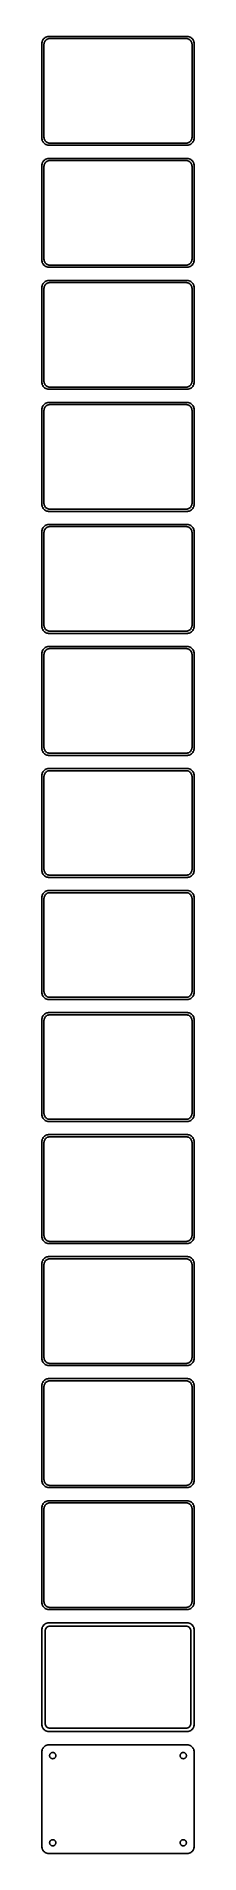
# Model space of a CAD drawing. Header units: metres. Extents: x -52 to 52, y 1223 to 2473.
import ezdxf

# ---------------------------------------------------------------- set-up
doc = ezdxf.new("R2010")
doc.units = ezdxf.units.M

msp = doc.modelspace()

# ---------------------------------------------------------------- linework, layer by layer
for p, q in [((-52.4606, 2469.13), (-52.5, 2468.5)), ((-52.5, 2468.5), (-52.5, 2403.5)), ((-52.3429, 2469.74), (-52.4606, 2469.13)), ((-52.1489, 2470.34), (-52.3429, 2469.74)), ((-51.8815, 2470.91), (-52.1489, 2470.34)), ((-51.5451, 2471.44), (-51.8815, 2470.91)), ((-51.1448, 2471.92), (-51.5451, 2471.44)), ((-50.6871, 2472.35), (-51.1448, 2471.92)), ((-51, 2468), (-50.9685, 2468.5)), ((-51, 2404), (-51, 2468)), ((-50.9685, 2468.5), (-50.8743, 2468.99)), ((-50.8743, 2468.99), (-50.7191, 2469.47)), ((-50.7191, 2469.47), (-50.5052, 2469.93)), ((-50.1791, 2472.72), (-50.6871, 2472.35)), ((-50.5052, 2469.93), (-50.2361, 2470.35)), ((-50.2361, 2470.35), (-49.9159, 2470.74)), ((-49.6289, 2473.02), (-50.1791, 2472.72)), ((-49.9159, 2470.74), (-49.5497, 2471.08)), ((-49.0451, 2473.26), (-49.6289, 2473.02)), ((-49.5497, 2471.08), (-49.1433, 2471.38)), ((-49.1433, 2471.38), (-48.7031, 2471.62)), ((-48.4369, 2473.41), (-49.0451, 2473.26)), ((-48.7031, 2471.62), (-48.2361, 2471.8)), ((-47.8139, 2473.49), (-48.4369, 2473.41)), ((-48.2361, 2471.8), (-47.7495, 2471.93)), ((47.8139, 2473.49), (-47.8139, 2473.49)), ((-47.7495, 2471.93), (-47.2512, 2471.99)), ((-47.2512, 2471.99), (47.2512, 2471.99)), ((47.2512, 2471.99), (47.7495, 2471.93)), ((47.7495, 2471.93), (48.2361, 2471.8)), ((48.4369, 2473.41), (47.8139, 2473.49)), ((48.2361, 2471.8), (48.7031, 2471.62)), ((49.0451, 2473.26), (48.4369, 2473.41)), ((48.7031, 2471.62), (49.1433, 2471.38)), ((49.6289, 2473.02), (49.0451, 2473.26)), ((49.1433, 2471.38), (49.5497, 2471.08)), ((49.5497, 2471.08), (49.9159, 2470.74)), ((50.1791, 2472.72), (49.6289, 2473.02)), ((49.9159, 2470.74), (50.2361, 2470.35)), ((50.6871, 2472.35), (50.1791, 2472.72)), ((50.2361, 2470.35), (50.5052, 2469.93)), ((50.5052, 2469.93), (50.7191, 2469.47)), ((51.1448, 2471.92), (50.6871, 2472.35)), ((50.7191, 2469.47), (50.8743, 2468.99)), ((50.8743, 2468.99), (50.9685, 2468.5)), ((50.9685, 2468.5), (51, 2468)), ((51, 2468), (51, 2404)), ((51.5451, 2471.44), (51.1448, 2471.92)), ((51.8815, 2470.91), (51.5451, 2471.44)), ((52.1489, 2470.34), (51.8815, 2470.91)), ((52.3429, 2469.74), (52.1489, 2470.34)), ((52.4606, 2469.13), (52.3429, 2469.74)), ((52.5, 2468.5), (52.4606, 2469.13)), ((52.5, 2403.5), (52.5, 2468.5)), ((-52.5, 2403.5), (-52.4606, 2402.87)), ((-52.4606, 2402.87), (-52.3429, 2402.26)), ((-52.3429, 2402.26), (-52.1489, 2401.66)), ((-50.9685, 2403.5), (-51, 2404)), ((-50.8743, 2403.01), (-50.9685, 2403.5)), ((-50.7191, 2402.53), (-50.8743, 2403.01)), ((-50.5052, 2402.07), (-50.7191, 2402.53)), ((-50.2361, 2401.65), (-50.5052, 2402.07)), ((50.5052, 2402.07), (50.2361, 2401.65)), ((50.7191, 2402.53), (50.5052, 2402.07)), ((50.8743, 2403.01), (50.7191, 2402.53)), ((50.9685, 2403.5), (50.8743, 2403.01)), ((51, 2404), (50.9685, 2403.5)), ((52.1489, 2401.66), (52.3429, 2402.26)), ((52.3429, 2402.26), (52.4606, 2402.87)), ((52.4606, 2402.87), (52.5, 2403.5)), ((-52.1489, 2401.66), (-51.8815, 2401.09)), ((-51.8815, 2401.09), (-51.5451, 2400.56)), ((-51.5451, 2400.56), (-51.1448, 2400.08)), ((-51.1448, 2400.08), (-50.6871, 2399.65)), ((-50.6871, 2399.65), (-50.1791, 2399.28)), ((-49.9159, 2401.26), (-50.2361, 2401.65)), ((-50.1791, 2399.28), (-49.6289, 2398.98)), ((-49.5497, 2400.92), (-49.9159, 2401.26)), ((-49.6289, 2398.98), (-49.0451, 2398.74)), ((-49.1433, 2400.62), (-49.5497, 2400.92)), ((-48.7031, 2400.38), (-49.1433, 2400.62)), ((-49.0451, 2398.74), (-48.4369, 2398.59)), ((-48.4369, 2389.41), (-49.0451, 2389.26)), ((-48.2361, 2400.2), (-48.7031, 2400.38)), ((-48.4369, 2398.59), (-47.8139, 2398.51)), ((-47.8139, 2389.49), (-48.4369, 2389.41)), ((-47.7495, 2400.07), (-48.2361, 2400.2)), ((-47.8139, 2398.51), (47.8139, 2398.51)), ((47.8139, 2389.49), (-47.8139, 2389.49)), ((-47.2512, 2400.01), (-47.7495, 2400.07)), ((47.2512, 2400.01), (-47.2512, 2400.01)), ((47.7495, 2400.07), (47.2512, 2400.01)), ((48.2361, 2400.2), (47.7495, 2400.07)), ((47.8139, 2398.51), (48.4369, 2398.59)), ((48.4369, 2389.41), (47.8139, 2389.49)), ((48.7031, 2400.38), (48.2361, 2400.2)), ((48.4369, 2398.59), (49.0451, 2398.74)), ((49.0451, 2389.26), (48.4369, 2389.41)), ((49.1433, 2400.62), (48.7031, 2400.38)), ((49.0451, 2398.74), (49.6289, 2398.98)), ((49.5497, 2400.92), (49.1433, 2400.62)), ((49.9159, 2401.26), (49.5497, 2400.92)), ((49.6289, 2398.98), (50.1791, 2399.28)), ((50.2361, 2401.65), (49.9159, 2401.26)), ((50.1791, 2399.28), (50.6871, 2399.65)), ((50.6871, 2399.65), (51.1448, 2400.08)), ((51.1448, 2400.08), (51.5451, 2400.56)), ((51.5451, 2400.56), (51.8815, 2401.09)), ((51.8815, 2401.09), (52.1489, 2401.66)), ((-52.4606, 2385.13), (-52.5, 2384.5)), ((-52.5, 2384.5), (-52.5, 2319.5)), ((-52.3429, 2385.74), (-52.4606, 2385.13)), ((-52.1489, 2386.34), (-52.3429, 2385.74)), ((-51.8815, 2386.91), (-52.1489, 2386.34)), ((-51.5451, 2387.44), (-51.8815, 2386.91)), ((-51.1448, 2387.92), (-51.5451, 2387.44)), ((-50.6871, 2388.35), (-51.1448, 2387.92)), ((-51, 2384), (-50.9685, 2384.5)), ((-51, 2320), (-51, 2384)), ((-50.9685, 2384.5), (-50.8743, 2384.99)), ((-50.8743, 2384.99), (-50.7191, 2385.47)), ((-50.7191, 2385.47), (-50.5052, 2385.93)), ((-50.1791, 2388.72), (-50.6871, 2388.35)), ((-50.5052, 2385.93), (-50.2361, 2386.35)), ((-50.2361, 2386.35), (-49.9159, 2386.74)), ((-49.6289, 2389.02), (-50.1791, 2388.72)), ((-49.9159, 2386.74), (-49.5497, 2387.08)), ((-49.0451, 2389.26), (-49.6289, 2389.02)), ((-49.5497, 2387.08), (-49.1433, 2387.38)), ((-49.1433, 2387.38), (-48.7031, 2387.62)), ((-48.7031, 2387.62), (-48.2361, 2387.8)), ((-48.2361, 2387.8), (-47.7495, 2387.93)), ((-47.7495, 2387.93), (-47.2512, 2387.99)), ((-47.2512, 2387.99), (47.2512, 2387.99)), ((47.2512, 2387.99), (47.7495, 2387.93)), ((47.7495, 2387.93), (48.2361, 2387.8)), ((48.2361, 2387.8), (48.7031, 2387.62)), ((48.7031, 2387.62), (49.1433, 2387.38)), ((49.6289, 2389.02), (49.0451, 2389.26)), ((49.1433, 2387.38), (49.5497, 2387.08)), ((49.5497, 2387.08), (49.9159, 2386.74)), ((50.1791, 2388.72), (49.6289, 2389.02)), ((49.9159, 2386.74), (50.2361, 2386.35)), ((50.6871, 2388.35), (50.1791, 2388.72)), ((50.2361, 2386.35), (50.5052, 2385.93)), ((50.5052, 2385.93), (50.7191, 2385.47)), ((51.1448, 2387.92), (50.6871, 2388.35)), ((50.7191, 2385.47), (50.8743, 2384.99)), ((50.8743, 2384.99), (50.9685, 2384.5)), ((50.9685, 2384.5), (51, 2384)), ((51, 2384), (51, 2320)), ((51.5451, 2387.44), (51.1448, 2387.92)), ((51.8815, 2386.91), (51.5451, 2387.44)), ((52.1489, 2386.34), (51.8815, 2386.91)), ((52.3429, 2385.74), (52.1489, 2386.34)), ((52.4606, 2385.13), (52.3429, 2385.74)), ((52.5, 2384.5), (52.4606, 2385.13)), ((52.5, 2319.5), (52.5, 2384.5)), ((-52.5, 2319.5), (-52.4606, 2318.87)), ((-52.4606, 2318.87), (-52.3429, 2318.26)), ((-52.3429, 2318.26), (-52.1489, 2317.66)), ((-52.1489, 2317.66), (-51.8815, 2317.09)), ((-51.8815, 2317.09), (-51.5451, 2316.56)), ((-51.5451, 2316.56), (-51.1448, 2316.08)), ((-51.1448, 2316.08), (-50.6871, 2315.65)), ((-50.9685, 2319.5), (-51, 2320)), ((-50.8743, 2319.01), (-50.9685, 2319.5)), ((-50.7191, 2318.53), (-50.8743, 2319.01)), ((-50.5052, 2318.07), (-50.7191, 2318.53)), ((-50.6871, 2315.65), (-50.1791, 2315.28)), ((-50.2361, 2317.65), (-50.5052, 2318.07)), ((-49.9159, 2317.26), (-50.2361, 2317.65)), ((-50.1791, 2315.28), (-49.6289, 2314.98)), ((-49.5497, 2316.92), (-49.9159, 2317.26)), ((-49.6289, 2314.98), (-49.0451, 2314.74)), ((-49.1433, 2316.62), (-49.5497, 2316.92)), ((-48.7031, 2316.38), (-49.1433, 2316.62)), ((-49.0451, 2314.74), (-48.4369, 2314.59)), ((-48.2361, 2316.2), (-48.7031, 2316.38)), ((-48.4369, 2314.59), (-47.8139, 2314.51)), ((-47.7495, 2316.07), (-48.2361, 2316.2)), ((-47.8139, 2314.51), (47.8139, 2314.51)), ((-47.2512, 2316.01), (-47.7495, 2316.07)), ((47.2512, 2316.01), (-47.2512, 2316.01)), ((47.7495, 2316.07), (47.2512, 2316.01)), ((48.2361, 2316.2), (47.7495, 2316.07)), ((47.8139, 2314.51), (48.4369, 2314.59)), ((48.7031, 2316.38), (48.2361, 2316.2)), ((48.4369, 2314.59), (49.0451, 2314.74)), ((49.1433, 2316.62), (48.7031, 2316.38)), ((49.0451, 2314.74), (49.6289, 2314.98)), ((49.5497, 2316.92), (49.1433, 2316.62)), ((49.9159, 2317.26), (49.5497, 2316.92)), ((49.6289, 2314.98), (50.1791, 2315.28)), ((50.2361, 2317.65), (49.9159, 2317.26)), ((50.1791, 2315.28), (50.6871, 2315.65)), ((50.5052, 2318.07), (50.2361, 2317.65)), ((50.7191, 2318.53), (50.5052, 2318.07)), ((50.6871, 2315.65), (51.1448, 2316.08)), ((50.8743, 2319.01), (50.7191, 2318.53)), ((50.9685, 2319.5), (50.8743, 2319.01)), ((51, 2320), (50.9685, 2319.5)), ((51.1448, 2316.08), (51.5451, 2316.56)), ((51.5451, 2316.56), (51.8815, 2317.09)), ((51.8815, 2317.09), (52.1489, 2317.66)), ((52.1489, 2317.66), (52.3429, 2318.26)), ((52.3429, 2318.26), (52.4606, 2318.87)), ((52.4606, 2318.87), (52.5, 2319.5)), ((-52.1489, 2302.34), (-52.3429, 2301.74)), ((-51.8815, 2302.91), (-52.1489, 2302.34)), ((-51.5451, 2303.44), (-51.8815, 2302.91)), ((-51.1448, 2303.92), (-51.5451, 2303.44)), ((-50.6871, 2304.35), (-51.1448, 2303.92)), ((-50.7191, 2301.47), (-50.5052, 2301.93)), ((-50.1791, 2304.72), (-50.6871, 2304.35)), ((-50.5052, 2301.93), (-50.2361, 2302.35)), ((-50.2361, 2302.35), (-49.9159, 2302.74)), ((-49.6289, 2305.02), (-50.1791, 2304.72)), ((-49.9159, 2302.74), (-49.5497, 2303.08)), ((-49.0451, 2305.26), (-49.6289, 2305.02)), ((-49.5497, 2303.08), (-49.1433, 2303.38)), ((-49.1433, 2303.38), (-48.7031, 2303.62)), ((-48.4369, 2305.41), (-49.0451, 2305.26)), ((-48.7031, 2303.62), (-48.2361, 2303.8)), ((-47.8139, 2305.49), (-48.4369, 2305.41)), ((-48.2361, 2303.8), (-47.7495, 2303.93)), ((47.8139, 2305.49), (-47.8139, 2305.49)), ((-47.7495, 2303.93), (-47.2512, 2303.99)), ((-47.2512, 2303.99), (47.2512, 2303.99)), ((47.2512, 2303.99), (47.7495, 2303.93)), ((47.7495, 2303.93), (48.2361, 2303.8)), ((48.4369, 2305.41), (47.8139, 2305.49)), ((48.2361, 2303.8), (48.7031, 2303.62)), ((49.0451, 2305.26), (48.4369, 2305.41)), ((48.7031, 2303.62), (49.1433, 2303.38)), ((49.6289, 2305.02), (49.0451, 2305.26)), ((49.1433, 2303.38), (49.5497, 2303.08)), ((49.5497, 2303.08), (49.9159, 2302.74)), ((50.1791, 2304.72), (49.6289, 2305.02)), ((49.9159, 2302.74), (50.2361, 2302.35)), ((50.6871, 2304.35), (50.1791, 2304.72)), ((50.2361, 2302.35), (50.5052, 2301.93)), ((50.5052, 2301.93), (50.7191, 2301.47)), ((51.1448, 2303.92), (50.6871, 2304.35)), ((51.5451, 2303.44), (51.1448, 2303.92)), ((51.8815, 2302.91), (51.5451, 2303.44)), ((52.1489, 2302.34), (51.8815, 2302.91)), ((52.3429, 2301.74), (52.1489, 2302.34)), ((-52.4606, 2301.13), (-52.5, 2300.5)), ((-52.5, 2300.5), (-52.5, 2235.5)), ((-52.3429, 2301.74), (-52.4606, 2301.13)), ((-51, 2300), (-50.9685, 2300.5)), ((-51, 2236), (-51, 2300)), ((-50.9685, 2300.5), (-50.8743, 2300.99)), ((-50.8743, 2300.99), (-50.7191, 2301.47)), ((50.7191, 2301.47), (50.8743, 2300.99)), ((50.8743, 2300.99), (50.9685, 2300.5)), ((50.9685, 2300.5), (51, 2300)), ((51, 2300), (51, 2236)), ((52.4606, 2301.13), (52.3429, 2301.74)), ((52.5, 2300.5), (52.4606, 2301.13)), ((52.5, 2235.5), (52.5, 2300.5)), ((-52.5, 2235.5), (-52.4606, 2234.87)), ((-52.4606, 2234.87), (-52.3429, 2234.26)), ((-52.3429, 2234.26), (-52.1489, 2233.66)), ((-52.1489, 2233.66), (-51.8815, 2233.09)), ((-51.8815, 2233.09), (-51.5451, 2232.56)), ((-51.5451, 2232.56), (-51.1448, 2232.08)), ((-51.1448, 2232.08), (-50.6871, 2231.65)), ((-50.9685, 2235.5), (-51, 2236)), ((-50.8743, 2235.01), (-50.9685, 2235.5)), ((-50.7191, 2234.53), (-50.8743, 2235.01)), ((-50.5052, 2234.07), (-50.7191, 2234.53)), ((-50.6871, 2231.65), (-50.1791, 2231.28)), ((-50.2361, 2233.65), (-50.5052, 2234.07)), ((-49.9159, 2233.26), (-50.2361, 2233.65)), ((-50.1791, 2231.28), (-49.6289, 2230.98)), ((-49.5497, 2232.92), (-49.9159, 2233.26)), ((-49.6289, 2230.98), (-49.0451, 2230.74)), ((-49.1433, 2232.62), (-49.5497, 2232.92)), ((-48.7031, 2232.38), (-49.1433, 2232.62)), ((-49.0451, 2230.74), (-48.4369, 2230.59)), ((-48.2361, 2232.2), (-48.7031, 2232.38)), ((-48.4369, 2230.59), (-47.8139, 2230.51)), ((-47.7495, 2232.07), (-48.2361, 2232.2)), ((-47.8139, 2230.51), (47.8139, 2230.51)), ((-47.2512, 2232.01), (-47.7495, 2232.07)), ((47.2512, 2232.01), (-47.2512, 2232.01)), ((47.7495, 2232.07), (47.2512, 2232.01)), ((48.2361, 2232.2), (47.7495, 2232.07)), ((47.8139, 2230.51), (48.4369, 2230.59)), ((48.7031, 2232.38), (48.2361, 2232.2)), ((48.4369, 2230.59), (49.0451, 2230.74)), ((49.1433, 2232.62), (48.7031, 2232.38)), ((49.0451, 2230.74), (49.6289, 2230.98)), ((49.5497, 2232.92), (49.1433, 2232.62)), ((49.9159, 2233.26), (49.5497, 2232.92)), ((49.6289, 2230.98), (50.1791, 2231.28)), ((50.2361, 2233.65), (49.9159, 2233.26)), ((50.1791, 2231.28), (50.6871, 2231.65)), ((50.5052, 2234.07), (50.2361, 2233.65)), ((50.7191, 2234.53), (50.5052, 2234.07)), ((50.6871, 2231.65), (51.1448, 2232.08)), ((50.8743, 2235.01), (50.7191, 2234.53)), ((50.9685, 2235.5), (50.8743, 2235.01)), ((51, 2236), (50.9685, 2235.5)), ((51.1448, 2232.08), (51.5451, 2232.56)), ((51.5451, 2232.56), (51.8815, 2233.09)), ((51.8815, 2233.09), (52.1489, 2233.66)), ((52.1489, 2233.66), (52.3429, 2234.26)), ((52.3429, 2234.26), (52.4606, 2234.87)), ((52.4606, 2234.87), (52.5, 2235.5)), ((-52.4606, 2217.13), (-52.5, 2216.5)), ((-52.5, 2216.5), (-52.5, 2151.5)), ((-52.3429, 2217.74), (-52.4606, 2217.13)), ((-52.1489, 2218.34), (-52.3429, 2217.74)), ((-51.8815, 2218.91), (-52.1489, 2218.34)), ((-51.5451, 2219.44), (-51.8815, 2218.91)), ((-51.1448, 2219.92), (-51.5451, 2219.44)), ((-50.6871, 2220.35), (-51.1448, 2219.92)), ((-51, 2216), (-50.9685, 2216.5)), ((-51, 2152), (-51, 2216)), ((-50.9685, 2216.5), (-50.8743, 2216.99)), ((-50.8743, 2216.99), (-50.7191, 2217.47)), ((-50.7191, 2217.47), (-50.5052, 2217.93)), ((-50.1791, 2220.72), (-50.6871, 2220.35)), ((-50.5052, 2217.93), (-50.2361, 2218.35)), ((-50.2361, 2218.35), (-49.9159, 2218.74)), ((-49.6289, 2221.02), (-50.1791, 2220.72)), ((-49.9159, 2218.74), (-49.5497, 2219.08)), ((-49.0451, 2221.26), (-49.6289, 2221.02)), ((-49.5497, 2219.08), (-49.1433, 2219.38)), ((-49.1433, 2219.38), (-48.7031, 2219.62)), ((-48.4369, 2221.41), (-49.0451, 2221.26)), ((-48.7031, 2219.62), (-48.2361, 2219.8)), ((-47.8139, 2221.49), (-48.4369, 2221.41)), ((-48.2361, 2219.8), (-47.7495, 2219.93)), ((47.8139, 2221.49), (-47.8139, 2221.49)), ((-47.7495, 2219.93), (-47.2512, 2219.99)), ((-47.2512, 2219.99), (47.2512, 2219.99)), ((47.2512, 2219.99), (47.7495, 2219.93)), ((47.7495, 2219.93), (48.2361, 2219.8)), ((48.4369, 2221.41), (47.8139, 2221.49)), ((48.2361, 2219.8), (48.7031, 2219.62)), ((49.0451, 2221.26), (48.4369, 2221.41)), ((48.7031, 2219.62), (49.1433, 2219.38)), ((49.6289, 2221.02), (49.0451, 2221.26)), ((49.1433, 2219.38), (49.5497, 2219.08)), ((49.5497, 2219.08), (49.9159, 2218.74)), ((50.1791, 2220.72), (49.6289, 2221.02)), ((49.9159, 2218.74), (50.2361, 2218.35)), ((50.6871, 2220.35), (50.1791, 2220.72)), ((50.2361, 2218.35), (50.5052, 2217.93)), ((50.5052, 2217.93), (50.7191, 2217.47)), ((51.1448, 2219.92), (50.6871, 2220.35)), ((50.7191, 2217.47), (50.8743, 2216.99)), ((50.8743, 2216.99), (50.9685, 2216.5)), ((50.9685, 2216.5), (51, 2216)), ((51, 2216), (51, 2152)), ((51.5451, 2219.44), (51.1448, 2219.92)), ((51.8815, 2218.91), (51.5451, 2219.44)), ((52.1489, 2218.34), (51.8815, 2218.91)), ((52.3429, 2217.74), (52.1489, 2218.34)), ((52.4606, 2217.13), (52.3429, 2217.74)), ((52.5, 2216.5), (52.4606, 2217.13)), ((52.5, 2151.5), (52.5, 2216.5)), ((-50.9685, 2151.5), (-51, 2152)), ((51, 2152), (50.9685, 2151.5)), ((-52.5, 2151.5), (-52.4606, 2150.87)), ((-52.4606, 2150.87), (-52.3429, 2150.26)), ((-52.3429, 2150.26), (-52.1489, 2149.66)), ((-52.1489, 2149.66), (-51.8815, 2149.09)), ((-51.8815, 2149.09), (-51.5451, 2148.56)), ((-51.5451, 2148.56), (-51.1448, 2148.08)), ((-51.1448, 2148.08), (-50.6871, 2147.65)), ((-50.8743, 2151.01), (-50.9685, 2151.5)), ((-50.7191, 2150.53), (-50.8743, 2151.01)), ((-50.5052, 2150.07), (-50.7191, 2150.53)), ((-50.6871, 2147.65), (-50.1791, 2147.28)), ((-50.2361, 2149.65), (-50.5052, 2150.07)), ((-49.9159, 2149.26), (-50.2361, 2149.65)), ((-50.1791, 2147.28), (-49.6289, 2146.98)), ((-49.5497, 2148.92), (-49.9159, 2149.26)), ((-49.6289, 2146.98), (-49.0451, 2146.74)), ((-49.1433, 2148.62), (-49.5497, 2148.92)), ((-48.7031, 2148.38), (-49.1433, 2148.62)), ((-49.0451, 2146.74), (-48.4369, 2146.59)), ((-48.2361, 2148.2), (-48.7031, 2148.38)), ((-48.4369, 2146.59), (-47.8139, 2146.51)), ((-47.7495, 2148.07), (-48.2361, 2148.2)), ((-47.8139, 2146.51), (47.8139, 2146.51)), ((-47.2512, 2148.01), (-47.7495, 2148.07)), ((47.2512, 2148.01), (-47.2512, 2148.01)), ((47.7495, 2148.07), (47.2512, 2148.01)), ((48.2361, 2148.2), (47.7495, 2148.07)), ((47.8139, 2146.51), (48.4369, 2146.59)), ((48.7031, 2148.38), (48.2361, 2148.2)), ((48.4369, 2146.59), (49.0451, 2146.74)), ((49.1433, 2148.62), (48.7031, 2148.38)), ((49.0451, 2146.74), (49.6289, 2146.98)), ((49.5497, 2148.92), (49.1433, 2148.62)), ((49.9159, 2149.26), (49.5497, 2148.92)), ((49.6289, 2146.98), (50.1791, 2147.28)), ((50.2361, 2149.65), (49.9159, 2149.26)), ((50.1791, 2147.28), (50.6871, 2147.65)), ((50.5052, 2150.07), (50.2361, 2149.65)), ((50.7191, 2150.53), (50.5052, 2150.07)), ((50.6871, 2147.65), (51.1448, 2148.08)), ((50.8743, 2151.01), (50.7191, 2150.53)), ((50.9685, 2151.5), (50.8743, 2151.01)), ((51.1448, 2148.08), (51.5451, 2148.56)), ((51.5451, 2148.56), (51.8815, 2149.09)), ((51.8815, 2149.09), (52.1489, 2149.66)), ((52.1489, 2149.66), (52.3429, 2150.26)), ((52.3429, 2150.26), (52.4606, 2150.87)), ((52.4606, 2150.87), (52.5, 2151.5)), ((-52.4606, 2133.13), (-52.5, 2132.5)), ((-52.5, 2132.5), (-52.5, 2067.5)), ((-52.3429, 2133.74), (-52.4606, 2133.13)), ((-52.1489, 2134.34), (-52.3429, 2133.74)), ((-51.8815, 2134.91), (-52.1489, 2134.34)), ((-51.5451, 2135.44), (-51.8815, 2134.91)), ((-51.1448, 2135.92), (-51.5451, 2135.44)), ((-50.6871, 2136.35), (-51.1448, 2135.92)), ((-51, 2132), (-50.9685, 2132.5)), ((-51, 2068), (-51, 2132)), ((-50.9685, 2132.5), (-50.8743, 2132.99)), ((-50.8743, 2132.99), (-50.7191, 2133.47)), ((-50.7191, 2133.47), (-50.5052, 2133.93)), ((-50.1791, 2136.72), (-50.6871, 2136.35)), ((-50.5052, 2133.93), (-50.2361, 2134.35)), ((-50.2361, 2134.35), (-49.9159, 2134.74)), ((-49.6289, 2137.02), (-50.1791, 2136.72)), ((-49.9159, 2134.74), (-49.5497, 2135.08)), ((-49.0451, 2137.26), (-49.6289, 2137.02)), ((-49.5497, 2135.08), (-49.1433, 2135.38)), ((-49.1433, 2135.38), (-48.7031, 2135.62)), ((-48.4369, 2137.41), (-49.0451, 2137.26)), ((-48.7031, 2135.62), (-48.2361, 2135.8)), ((-47.8139, 2137.49), (-48.4369, 2137.41)), ((-48.2361, 2135.8), (-47.7495, 2135.93)), ((47.8139, 2137.49), (-47.8139, 2137.49)), ((-47.7495, 2135.93), (-47.2512, 2135.99)), ((-47.2512, 2135.99), (47.2512, 2135.99)), ((47.2512, 2135.99), (47.7495, 2135.93)), ((47.7495, 2135.93), (48.2361, 2135.8)), ((48.4369, 2137.41), (47.8139, 2137.49)), ((48.2361, 2135.8), (48.7031, 2135.62)), ((49.0451, 2137.26), (48.4369, 2137.41)), ((48.7031, 2135.62), (49.1433, 2135.38)), ((49.6289, 2137.02), (49.0451, 2137.26)), ((49.1433, 2135.38), (49.5497, 2135.08)), ((49.5497, 2135.08), (49.9159, 2134.74)), ((50.1791, 2136.72), (49.6289, 2137.02)), ((49.9159, 2134.74), (50.2361, 2134.35)), ((50.6871, 2136.35), (50.1791, 2136.72)), ((50.2361, 2134.35), (50.5052, 2133.93)), ((50.5052, 2133.93), (50.7191, 2133.47)), ((51.1448, 2135.92), (50.6871, 2136.35)), ((50.7191, 2133.47), (50.8743, 2132.99)), ((50.8743, 2132.99), (50.9685, 2132.5)), ((50.9685, 2132.5), (51, 2132)), ((51, 2132), (51, 2068)), ((51.5451, 2135.44), (51.1448, 2135.92)), ((51.8815, 2134.91), (51.5451, 2135.44)), ((52.1489, 2134.34), (51.8815, 2134.91)), ((52.3429, 2133.74), (52.1489, 2134.34)), ((52.4606, 2133.13), (52.3429, 2133.74)), ((52.5, 2132.5), (52.4606, 2133.13)), ((52.5, 2067.5), (52.5, 2132.5)), ((-52.5, 2067.5), (-52.4606, 2066.87)), ((-52.4606, 2066.87), (-52.3429, 2066.26)), ((-52.3429, 2066.26), (-52.1489, 2065.66)), ((-52.1489, 2065.66), (-51.8815, 2065.09)), ((-51.8815, 2065.09), (-51.5451, 2064.56)), ((-51.5451, 2064.56), (-51.1448, 2064.08)), ((-50.9685, 2067.5), (-51, 2068)), ((-50.8743, 2067.01), (-50.9685, 2067.5)), ((-50.7191, 2066.53), (-50.8743, 2067.01)), ((-50.5052, 2066.07), (-50.7191, 2066.53)), ((-50.2361, 2065.65), (-50.5052, 2066.07)), ((-49.9159, 2065.26), (-50.2361, 2065.65)), ((-49.5497, 2064.92), (-49.9159, 2065.26)), ((-49.1433, 2064.62), (-49.5497, 2064.92)), ((-48.7031, 2064.38), (-49.1433, 2064.62)), ((-48.2361, 2064.2), (-48.7031, 2064.38)), ((-47.7495, 2064.07), (-48.2361, 2064.2)), ((48.2361, 2064.2), (47.7495, 2064.07)), ((48.7031, 2064.38), (48.2361, 2064.2)), ((49.1433, 2064.62), (48.7031, 2064.38)), ((49.5497, 2064.92), (49.1433, 2064.62)), ((49.9159, 2065.26), (49.5497, 2064.92)), ((50.2361, 2065.65), (49.9159, 2065.26)), ((50.5052, 2066.07), (50.2361, 2065.65)), ((50.7191, 2066.53), (50.5052, 2066.07)), ((50.8743, 2067.01), (50.7191, 2066.53)), ((50.9685, 2067.5), (50.8743, 2067.01)), ((51, 2068), (50.9685, 2067.5)), ((51.1448, 2064.08), (51.5451, 2064.56)), ((51.5451, 2064.56), (51.8815, 2065.09)), ((51.8815, 2065.09), (52.1489, 2065.66)), ((52.1489, 2065.66), (52.3429, 2066.26)), ((52.3429, 2066.26), (52.4606, 2066.87)), ((52.4606, 2066.87), (52.5, 2067.5)), ((-51.1448, 2051.92), (-51.5451, 2051.44)), ((-51.1448, 2064.08), (-50.6871, 2063.65)), ((-50.6871, 2052.35), (-51.1448, 2051.92)), ((-50.6871, 2063.65), (-50.1791, 2063.28)), ((-50.1791, 2052.72), (-50.6871, 2052.35)), ((-50.1791, 2063.28), (-49.6289, 2062.98)), ((-49.6289, 2053.02), (-50.1791, 2052.72)), ((-49.6289, 2062.98), (-49.0451, 2062.74)), ((-49.0451, 2053.26), (-49.6289, 2053.02)), ((-49.1433, 2051.38), (-48.7031, 2051.62)), ((-49.0451, 2062.74), (-48.4369, 2062.59)), ((-48.4369, 2053.41), (-49.0451, 2053.26)), ((-48.7031, 2051.62), (-48.2361, 2051.8)), ((-48.4369, 2062.59), (-47.8139, 2062.51)), ((-47.8139, 2053.49), (-48.4369, 2053.41)), ((-48.2361, 2051.8), (-47.7495, 2051.93)), ((-47.8139, 2062.51), (47.8139, 2062.51)), ((47.8139, 2053.49), (-47.8139, 2053.49)), ((-47.2512, 2064.01), (-47.7495, 2064.07)), ((-47.7495, 2051.93), (-47.2512, 2051.99)), ((47.2512, 2064.01), (-47.2512, 2064.01)), ((-47.2512, 2051.99), (47.2512, 2051.99)), ((47.7495, 2064.07), (47.2512, 2064.01)), ((47.2512, 2051.99), (47.7495, 2051.93)), ((47.7495, 2051.93), (48.2361, 2051.8)), ((47.8139, 2062.51), (48.4369, 2062.59)), ((48.4369, 2053.41), (47.8139, 2053.49)), ((48.2361, 2051.8), (48.7031, 2051.62)), ((48.4369, 2062.59), (49.0451, 2062.74)), ((49.0451, 2053.26), (48.4369, 2053.41)), ((48.7031, 2051.62), (49.1433, 2051.38)), ((49.0451, 2062.74), (49.6289, 2062.98)), ((49.6289, 2053.02), (49.0451, 2053.26)), ((49.6289, 2062.98), (50.1791, 2063.28)), ((50.1791, 2052.72), (49.6289, 2053.02)), ((50.1791, 2063.28), (50.6871, 2063.65)), ((50.6871, 2052.35), (50.1791, 2052.72)), ((50.6871, 2063.65), (51.1448, 2064.08)), ((51.1448, 2051.92), (50.6871, 2052.35)), ((51.5451, 2051.44), (51.1448, 2051.92)), ((-52.4606, 2049.13), (-52.5, 2048.5)), ((-52.5, 2048.5), (-52.5, 1983.5)), ((-52.3429, 2049.74), (-52.4606, 2049.13)), ((-52.1489, 2050.34), (-52.3429, 2049.74)), ((-51.8815, 2050.91), (-52.1489, 2050.34)), ((-51.5451, 2051.44), (-51.8815, 2050.91)), ((-51, 2048), (-50.9685, 2048.5)), ((-51, 1984), (-51, 2048)), ((-50.9685, 2048.5), (-50.8743, 2048.99)), ((-50.8743, 2048.99), (-50.7191, 2049.47)), ((-50.7191, 2049.47), (-50.5052, 2049.93)), ((-50.5052, 2049.93), (-50.2361, 2050.35)), ((-50.2361, 2050.35), (-49.9159, 2050.74)), ((-49.9159, 2050.74), (-49.5497, 2051.08)), ((-49.5497, 2051.08), (-49.1433, 2051.38)), ((49.1433, 2051.38), (49.5497, 2051.08)), ((49.5497, 2051.08), (49.9159, 2050.74)), ((49.9159, 2050.74), (50.2361, 2050.35)), ((50.2361, 2050.35), (50.5052, 2049.93)), ((50.5052, 2049.93), (50.7191, 2049.47)), ((50.7191, 2049.47), (50.8743, 2048.99)), ((50.8743, 2048.99), (50.9685, 2048.5)), ((50.9685, 2048.5), (51, 2048)), ((51, 2048), (51, 1984)), ((51.8815, 2050.91), (51.5451, 2051.44)), ((52.1489, 2050.34), (51.8815, 2050.91)), ((52.3429, 2049.74), (52.1489, 2050.34)), ((52.4606, 2049.13), (52.3429, 2049.74)), ((52.5, 2048.5), (52.4606, 2049.13)), ((52.5, 1983.5), (52.5, 2048.5)), ((-52.5, 1983.5), (-52.4606, 1982.87)), ((-52.4606, 1982.87), (-52.3429, 1982.26)), ((-52.3429, 1982.26), (-52.1489, 1981.66)), ((-52.1489, 1981.66), (-51.8815, 1981.09)), ((-51.8815, 1981.09), (-51.5451, 1980.56)), ((-51.5451, 1980.56), (-51.1448, 1980.08)), ((-51.1448, 1980.08), (-50.6871, 1979.65)), ((-50.9685, 1983.5), (-51, 1984)), ((-50.8743, 1983.01), (-50.9685, 1983.5)), ((-50.7191, 1982.53), (-50.8743, 1983.01)), ((-50.5052, 1982.07), (-50.7191, 1982.53)), ((-50.6871, 1979.65), (-50.1791, 1979.28)), ((-50.2361, 1981.65), (-50.5052, 1982.07)), ((-49.9159, 1981.26), (-50.2361, 1981.65)), ((-50.1791, 1979.28), (-49.6289, 1978.98)), ((-49.5497, 1980.92), (-49.9159, 1981.26)), ((-49.6289, 1978.98), (-49.0451, 1978.74)), ((-49.1433, 1980.62), (-49.5497, 1980.92)), ((-48.7031, 1980.38), (-49.1433, 1980.62)), ((-49.0451, 1978.74), (-48.4369, 1978.59)), ((-48.2361, 1980.2), (-48.7031, 1980.38)), ((-48.4369, 1978.59), (-47.8139, 1978.51)), ((-47.7495, 1980.07), (-48.2361, 1980.2)), ((-47.8139, 1978.51), (47.8139, 1978.51)), ((-47.2512, 1980.01), (-47.7495, 1980.07)), ((47.2512, 1980.01), (-47.2512, 1980.01)), ((47.7495, 1980.07), (47.2512, 1980.01)), ((48.2361, 1980.2), (47.7495, 1980.07)), ((47.8139, 1978.51), (48.4369, 1978.59)), ((48.7031, 1980.38), (48.2361, 1980.2)), ((48.4369, 1978.59), (49.0451, 1978.74)), ((49.1433, 1980.62), (48.7031, 1980.38)), ((49.0451, 1978.74), (49.6289, 1978.98)), ((49.5497, 1980.92), (49.1433, 1980.62)), ((49.9159, 1981.26), (49.5497, 1980.92)), ((49.6289, 1978.98), (50.1791, 1979.28)), ((50.2361, 1981.65), (49.9159, 1981.26)), ((50.1791, 1979.28), (50.6871, 1979.65)), ((50.5052, 1982.07), (50.2361, 1981.65)), ((50.7191, 1982.53), (50.5052, 1982.07)), ((50.6871, 1979.65), (51.1448, 1980.08)), ((50.8743, 1983.01), (50.7191, 1982.53)), ((50.9685, 1983.5), (50.8743, 1983.01)), ((51, 1984), (50.9685, 1983.5)), ((51.1448, 1980.08), (51.5451, 1980.56)), ((51.5451, 1980.56), (51.8815, 1981.09)), ((51.8815, 1981.09), (52.1489, 1981.66)), ((52.1489, 1981.66), (52.3429, 1982.26)), ((52.3429, 1982.26), (52.4606, 1982.87)), ((52.4606, 1982.87), (52.5, 1983.5)), ((-52.4606, 1965.13), (-52.5, 1964.5)), ((-52.5, 1964.5), (-52.5, 1899.5)), ((-52.3429, 1965.74), (-52.4606, 1965.13)), ((-52.1489, 1966.34), (-52.3429, 1965.74)), ((-51.8815, 1966.91), (-52.1489, 1966.34)), ((-51.5451, 1967.44), (-51.8815, 1966.91)), ((-51.1448, 1967.92), (-51.5451, 1967.44)), ((-50.6871, 1968.35), (-51.1448, 1967.92)), ((-51, 1964), (-50.9685, 1964.5)), ((-50.9685, 1964.5), (-50.8743, 1964.99)), ((-50.8743, 1964.99), (-50.7191, 1965.47)), ((-50.7191, 1965.47), (-50.5052, 1965.93)), ((-50.1791, 1968.72), (-50.6871, 1968.35)), ((-50.5052, 1965.93), (-50.2361, 1966.35)), ((-50.2361, 1966.35), (-49.9159, 1966.74)), ((-49.6289, 1969.02), (-50.1791, 1968.72)), ((-49.9159, 1966.74), (-49.5497, 1967.08)), ((-49.0451, 1969.26), (-49.6289, 1969.02)), ((-49.5497, 1967.08), (-49.1433, 1967.38)), ((-49.1433, 1967.38), (-48.7031, 1967.62)), ((-48.4369, 1969.41), (-49.0451, 1969.26)), ((-48.7031, 1967.62), (-48.2361, 1967.8)), ((-47.8139, 1969.49), (-48.4369, 1969.41)), ((-48.2361, 1967.8), (-47.7495, 1967.93)), ((47.8139, 1969.49), (-47.8139, 1969.49)), ((-47.7495, 1967.93), (-47.2512, 1967.99)), ((-47.2512, 1967.99), (47.2512, 1967.99)), ((47.2512, 1967.99), (47.7495, 1967.93)), ((47.7495, 1967.93), (48.2361, 1967.8)), ((48.4369, 1969.41), (47.8139, 1969.49)), ((48.2361, 1967.8), (48.7031, 1967.62)), ((49.0451, 1969.26), (48.4369, 1969.41)), ((48.7031, 1967.62), (49.1433, 1967.38)), ((49.6289, 1969.02), (49.0451, 1969.26)), ((49.1433, 1967.38), (49.5497, 1967.08)), ((49.5497, 1967.08), (49.9159, 1966.74)), ((50.1791, 1968.72), (49.6289, 1969.02)), ((49.9159, 1966.74), (50.2361, 1966.35)), ((50.6871, 1968.35), (50.1791, 1968.72)), ((50.2361, 1966.35), (50.5052, 1965.93)), ((50.5052, 1965.93), (50.7191, 1965.47)), ((51.1448, 1967.92), (50.6871, 1968.35)), ((50.7191, 1965.47), (50.8743, 1964.99)), ((50.8743, 1964.99), (50.9685, 1964.5)), ((50.9685, 1964.5), (51, 1964)), ((51.5451, 1967.44), (51.1448, 1967.92)), ((51.8815, 1966.91), (51.5451, 1967.44)), ((52.1489, 1966.34), (51.8815, 1966.91)), ((52.3429, 1965.74), (52.1489, 1966.34)), ((52.4606, 1965.13), (52.3429, 1965.74)), ((52.5, 1964.5), (52.4606, 1965.13)), ((52.5, 1899.5), (52.5, 1964.5)), ((-51, 1900), (-51, 1964)), ((51, 1964), (51, 1900)), ((-52.5, 1899.5), (-52.4606, 1898.87)), ((-52.4606, 1898.87), (-52.3429, 1898.26)), ((-52.3429, 1898.26), (-52.1489, 1897.66)), ((-52.1489, 1897.66), (-51.8815, 1897.09)), ((-51.8815, 1897.09), (-51.5451, 1896.56)), ((-51.5451, 1896.56), (-51.1448, 1896.08)), ((-51.1448, 1896.08), (-50.6871, 1895.65)), ((-50.9685, 1899.5), (-51, 1900)), ((-50.8743, 1899.01), (-50.9685, 1899.5)), ((-50.7191, 1898.53), (-50.8743, 1899.01)), ((-50.5052, 1898.07), (-50.7191, 1898.53)), ((-50.6871, 1895.65), (-50.1791, 1895.28)), ((-50.2361, 1897.65), (-50.5052, 1898.07)), ((-49.9159, 1897.26), (-50.2361, 1897.65)), ((-50.1791, 1895.28), (-49.6289, 1894.98)), ((-49.5497, 1896.92), (-49.9159, 1897.26)), ((-49.6289, 1894.98), (-49.0451, 1894.74)), ((-49.1433, 1896.62), (-49.5497, 1896.92)), ((-48.7031, 1896.38), (-49.1433, 1896.62)), ((-49.0451, 1894.74), (-48.4369, 1894.59)), ((-48.2361, 1896.2), (-48.7031, 1896.38)), ((-48.4369, 1894.59), (-47.8139, 1894.51)), ((-47.7495, 1896.07), (-48.2361, 1896.2)), ((-47.8139, 1894.51), (47.8139, 1894.51)), ((-47.2512, 1896.01), (-47.7495, 1896.07)), ((47.2512, 1896.01), (-47.2512, 1896.01)), ((47.7495, 1896.07), (47.2512, 1896.01)), ((48.2361, 1896.2), (47.7495, 1896.07)), ((47.8139, 1894.51), (48.4369, 1894.59)), ((48.7031, 1896.38), (48.2361, 1896.2)), ((48.4369, 1894.59), (49.0451, 1894.74)), ((49.1433, 1896.62), (48.7031, 1896.38)), ((49.0451, 1894.74), (49.6289, 1894.98)), ((49.5497, 1896.92), (49.1433, 1896.62)), ((49.9159, 1897.26), (49.5497, 1896.92)), ((49.6289, 1894.98), (50.1791, 1895.28)), ((50.2361, 1897.65), (49.9159, 1897.26)), ((50.1791, 1895.28), (50.6871, 1895.65)), ((50.5052, 1898.07), (50.2361, 1897.65)), ((50.7191, 1898.53), (50.5052, 1898.07)), ((50.6871, 1895.65), (51.1448, 1896.08)), ((50.8743, 1899.01), (50.7191, 1898.53)), ((50.9685, 1899.5), (50.8743, 1899.01)), ((51, 1900), (50.9685, 1899.5)), ((51.1448, 1896.08), (51.5451, 1896.56)), ((51.5451, 1896.56), (51.8815, 1897.09)), ((51.8815, 1897.09), (52.1489, 1897.66)), ((52.1489, 1897.66), (52.3429, 1898.26)), ((52.3429, 1898.26), (52.4606, 1898.87)), ((52.4606, 1898.87), (52.5, 1899.5)), ((-52.4606, 1881.13), (-52.5, 1880.5)), ((-52.5, 1880.5), (-52.5, 1815.5)), ((-52.3429, 1881.74), (-52.4606, 1881.13)), ((-52.1489, 1882.34), (-52.3429, 1881.74)), ((-51.8815, 1882.91), (-52.1489, 1882.34)), ((-51.5451, 1883.44), (-51.8815, 1882.91)), ((-51.1448, 1883.92), (-51.5451, 1883.44)), ((-50.6871, 1884.35), (-51.1448, 1883.92)), ((-51, 1880), (-50.9685, 1880.5)), ((-51, 1816), (-51, 1880)), ((-50.9685, 1880.5), (-50.8743, 1880.99)), ((-50.8743, 1880.99), (-50.7191, 1881.47)), ((-50.7191, 1881.47), (-50.5052, 1881.93)), ((-50.1791, 1884.72), (-50.6871, 1884.35)), ((-50.5052, 1881.93), (-50.2361, 1882.35)), ((-50.2361, 1882.35), (-49.9159, 1882.74)), ((-49.6289, 1885.02), (-50.1791, 1884.72)), ((-49.9159, 1882.74), (-49.5497, 1883.08)), ((-49.0451, 1885.26), (-49.6289, 1885.02)), ((-49.5497, 1883.08), (-49.1433, 1883.38)), ((-49.1433, 1883.38), (-48.7031, 1883.62)), ((-48.4369, 1885.41), (-49.0451, 1885.26)), ((-48.7031, 1883.62), (-48.2361, 1883.8)), ((-47.8139, 1885.49), (-48.4369, 1885.41)), ((-48.2361, 1883.8), (-47.7495, 1883.93)), ((47.8139, 1885.49), (-47.8139, 1885.49)), ((-47.7495, 1883.93), (-47.2512, 1883.99)), ((-47.2512, 1883.99), (47.2512, 1883.99)), ((47.2512, 1883.99), (47.7495, 1883.93)), ((47.7495, 1883.93), (48.2361, 1883.8)), ((48.4369, 1885.41), (47.8139, 1885.49)), ((48.2361, 1883.8), (48.7031, 1883.62)), ((49.0451, 1885.26), (48.4369, 1885.41)), ((48.7031, 1883.62), (49.1433, 1883.38)), ((49.6289, 1885.02), (49.0451, 1885.26)), ((49.1433, 1883.38), (49.5497, 1883.08)), ((49.5497, 1883.08), (49.9159, 1882.74)), ((50.1791, 1884.72), (49.6289, 1885.02)), ((49.9159, 1882.74), (50.2361, 1882.35)), ((50.6871, 1884.35), (50.1791, 1884.72)), ((50.2361, 1882.35), (50.5052, 1881.93)), ((50.5052, 1881.93), (50.7191, 1881.47)), ((51.1448, 1883.92), (50.6871, 1884.35)), ((50.7191, 1881.47), (50.8743, 1880.99)), ((50.8743, 1880.99), (50.9685, 1880.5)), ((50.9685, 1880.5), (51, 1880)), ((51, 1880), (51, 1816)), ((51.5451, 1883.44), (51.1448, 1883.92)), ((51.8815, 1882.91), (51.5451, 1883.44)), ((52.1489, 1882.34), (51.8815, 1882.91)), ((52.3429, 1881.74), (52.1489, 1882.34)), ((52.4606, 1881.13), (52.3429, 1881.74)), ((52.5, 1880.5), (52.4606, 1881.13)), ((52.5, 1815.5), (52.5, 1880.5)), ((-52.5, 1815.5), (-52.4606, 1814.87)), ((-52.4606, 1814.87), (-52.3429, 1814.26)), ((-52.3429, 1814.26), (-52.1489, 1813.66)), ((-50.9685, 1815.5), (-51, 1816)), ((-50.8743, 1815.01), (-50.9685, 1815.5)), ((-50.7191, 1814.53), (-50.8743, 1815.01)), ((-50.5052, 1814.07), (-50.7191, 1814.53)), ((-50.2361, 1813.65), (-50.5052, 1814.07)), ((50.5052, 1814.07), (50.2361, 1813.65)), ((50.7191, 1814.53), (50.5052, 1814.07)), ((50.8743, 1815.01), (50.7191, 1814.53)), ((50.9685, 1815.5), (50.8743, 1815.01)), ((51, 1816), (50.9685, 1815.5)), ((52.1489, 1813.66), (52.3429, 1814.26)), ((52.3429, 1814.26), (52.4606, 1814.87)), ((52.4606, 1814.87), (52.5, 1815.5)), ((-52.1489, 1813.66), (-51.8815, 1813.09)), ((-51.8815, 1813.09), (-51.5451, 1812.56)), ((-51.5451, 1812.56), (-51.1448, 1812.08)), ((-51.1448, 1812.08), (-50.6871, 1811.65)), ((-50.6871, 1811.65), (-50.1791, 1811.28)), ((-49.9159, 1813.26), (-50.2361, 1813.65)), ((-50.1791, 1811.28), (-49.6289, 1810.98)), ((-49.5497, 1812.92), (-49.9159, 1813.26)), ((-49.6289, 1810.98), (-49.0451, 1810.74)), ((-49.1433, 1812.62), (-49.5497, 1812.92)), ((-48.7031, 1812.38), (-49.1433, 1812.62)), ((-49.0451, 1810.74), (-48.4369, 1810.59)), ((-48.2361, 1812.2), (-48.7031, 1812.38)), ((-48.4369, 1810.59), (-47.8139, 1810.51)), ((-47.8139, 1801.49), (-48.4369, 1801.41)), ((-47.7495, 1812.07), (-48.2361, 1812.2)), ((-47.8139, 1810.51), (47.8139, 1810.51)), ((47.8139, 1801.49), (-47.8139, 1801.49)), ((-47.2512, 1812.01), (-47.7495, 1812.07)), ((47.2512, 1812.01), (-47.2512, 1812.01)), ((47.7495, 1812.07), (47.2512, 1812.01)), ((48.2361, 1812.2), (47.7495, 1812.07)), ((47.8139, 1810.51), (48.4369, 1810.59)), ((48.4369, 1801.41), (47.8139, 1801.49)), ((48.7031, 1812.38), (48.2361, 1812.2)), ((48.4369, 1810.59), (49.0451, 1810.74)), ((49.1433, 1812.62), (48.7031, 1812.38)), ((49.0451, 1810.74), (49.6289, 1810.98)), ((49.5497, 1812.92), (49.1433, 1812.62)), ((49.9159, 1813.26), (49.5497, 1812.92)), ((49.6289, 1810.98), (50.1791, 1811.28)), ((50.2361, 1813.65), (49.9159, 1813.26)), ((50.1791, 1811.28), (50.6871, 1811.65)), ((50.6871, 1811.65), (51.1448, 1812.08)), ((51.1448, 1812.08), (51.5451, 1812.56)), ((51.5451, 1812.56), (51.8815, 1813.09)), ((51.8815, 1813.09), (52.1489, 1813.66)), ((-52.4606, 1797.13), (-52.5, 1796.5)), ((-52.5, 1796.5), (-52.5, 1731.5)), ((-52.3429, 1797.74), (-52.4606, 1797.13)), ((-52.1489, 1798.34), (-52.3429, 1797.74)), ((-51.8815, 1798.91), (-52.1489, 1798.34)), ((-51.5451, 1799.44), (-51.8815, 1798.91)), ((-51.1448, 1799.92), (-51.5451, 1799.44)), ((-50.6871, 1800.35), (-51.1448, 1799.92)), ((-51, 1796), (-50.9685, 1796.5)), ((-51, 1732), (-51, 1796)), ((-50.9685, 1796.5), (-50.8743, 1796.99)), ((-50.8743, 1796.99), (-50.7191, 1797.47)), ((-50.7191, 1797.47), (-50.5052, 1797.93)), ((-50.1791, 1800.72), (-50.6871, 1800.35)), ((-50.5052, 1797.93), (-50.2361, 1798.35)), ((-50.2361, 1798.35), (-49.9159, 1798.74)), ((-49.6289, 1801.02), (-50.1791, 1800.72)), ((-49.9159, 1798.74), (-49.5497, 1799.08)), ((-49.0451, 1801.26), (-49.6289, 1801.02)), ((-49.5497, 1799.08), (-49.1433, 1799.38)), ((-49.1433, 1799.38), (-48.7031, 1799.62)), ((-48.4369, 1801.41), (-49.0451, 1801.26)), ((-48.7031, 1799.62), (-48.2361, 1799.8)), ((-48.2361, 1799.8), (-47.7495, 1799.93)), ((-47.7495, 1799.93), (-47.2512, 1799.99)), ((-47.2512, 1799.99), (47.2512, 1799.99)), ((47.2512, 1799.99), (47.7495, 1799.93)), ((47.7495, 1799.93), (48.2361, 1799.8)), ((48.2361, 1799.8), (48.7031, 1799.62)), ((49.0451, 1801.26), (48.4369, 1801.41)), ((48.7031, 1799.62), (49.1433, 1799.38)), ((49.6289, 1801.02), (49.0451, 1801.26)), ((49.1433, 1799.38), (49.5497, 1799.08)), ((49.5497, 1799.08), (49.9159, 1798.74)), ((50.1791, 1800.72), (49.6289, 1801.02)), ((49.9159, 1798.74), (50.2361, 1798.35)), ((50.6871, 1800.35), (50.1791, 1800.72)), ((50.2361, 1798.35), (50.5052, 1797.93)), ((50.5052, 1797.93), (50.7191, 1797.47)), ((51.1448, 1799.92), (50.6871, 1800.35)), ((50.7191, 1797.47), (50.8743, 1796.99)), ((50.8743, 1796.99), (50.9685, 1796.5)), ((50.9685, 1796.5), (51, 1796)), ((51, 1796), (51, 1732)), ((51.5451, 1799.44), (51.1448, 1799.92)), ((51.8815, 1798.91), (51.5451, 1799.44)), ((52.1489, 1798.34), (51.8815, 1798.91)), ((52.3429, 1797.74), (52.1489, 1798.34)), ((52.4606, 1797.13), (52.3429, 1797.74)), ((52.5, 1796.5), (52.4606, 1797.13)), ((52.5, 1731.5), (52.5, 1796.5)), ((-52.5, 1731.5), (-52.4606, 1730.87)), ((-52.4606, 1730.87), (-52.3429, 1730.26)), ((-52.3429, 1730.26), (-52.1489, 1729.66)), ((-52.1489, 1729.66), (-51.8815, 1729.09)), ((-51.8815, 1729.09), (-51.5451, 1728.56)), ((-51.5451, 1728.56), (-51.1448, 1728.08)), ((-51.1448, 1728.08), (-50.6871, 1727.65)), ((-50.9685, 1731.5), (-51, 1732)), ((-50.8743, 1731.01), (-50.9685, 1731.5)), ((-50.7191, 1730.53), (-50.8743, 1731.01)), ((-50.5052, 1730.07), (-50.7191, 1730.53)), ((-50.6871, 1727.65), (-50.1791, 1727.28)), ((-50.2361, 1729.65), (-50.5052, 1730.07)), ((-49.9159, 1729.26), (-50.2361, 1729.65)), ((-50.1791, 1727.28), (-49.6289, 1726.98)), ((-49.5497, 1728.92), (-49.9159, 1729.26)), ((-49.6289, 1726.98), (-49.0451, 1726.74)), ((-49.1433, 1728.62), (-49.5497, 1728.92)), ((-48.7031, 1728.38), (-49.1433, 1728.62)), ((-49.0451, 1726.74), (-48.4369, 1726.59)), ((-48.2361, 1728.2), (-48.7031, 1728.38)), ((-48.4369, 1726.59), (-47.8139, 1726.51)), ((-47.7495, 1728.07), (-48.2361, 1728.2)), ((-47.8139, 1726.51), (47.8139, 1726.51)), ((-47.2512, 1728.01), (-47.7495, 1728.07)), ((47.2512, 1728.01), (-47.2512, 1728.01)), ((47.7495, 1728.07), (47.2512, 1728.01)), ((48.2361, 1728.2), (47.7495, 1728.07)), ((47.8139, 1726.51), (48.4369, 1726.59)), ((48.7031, 1728.38), (48.2361, 1728.2)), ((48.4369, 1726.59), (49.0451, 1726.74)), ((49.1433, 1728.62), (48.7031, 1728.38)), ((49.0451, 1726.74), (49.6289, 1726.98)), ((49.5497, 1728.92), (49.1433, 1728.62)), ((49.9159, 1729.26), (49.5497, 1728.92)), ((49.6289, 1726.98), (50.1791, 1727.28)), ((50.2361, 1729.65), (49.9159, 1729.26)), ((50.1791, 1727.28), (50.6871, 1727.65)), ((50.5052, 1730.07), (50.2361, 1729.65)), ((50.7191, 1730.53), (50.5052, 1730.07)), ((50.6871, 1727.65), (51.1448, 1728.08)), ((50.8743, 1731.01), (50.7191, 1730.53)), ((50.9685, 1731.5), (50.8743, 1731.01)), ((51, 1732), (50.9685, 1731.5)), ((51.1448, 1728.08), (51.5451, 1728.56)), ((51.5451, 1728.56), (51.8815, 1729.09)), ((51.8815, 1729.09), (52.1489, 1729.66)), ((52.1489, 1729.66), (52.3429, 1730.26)), ((52.3429, 1730.26), (52.4606, 1730.87)), ((52.4606, 1730.87), (52.5, 1731.5)), ((-52.1489, 1714.34), (-52.3429, 1713.74)), ((-51.8815, 1714.91), (-52.1489, 1714.34)), ((-51.5451, 1715.44), (-51.8815, 1714.91)), ((-51.1448, 1715.92), (-51.5451, 1715.44)), ((-50.6871, 1716.35), (-51.1448, 1715.92)), ((-50.7191, 1713.47), (-50.5052, 1713.93)), ((-50.1791, 1716.72), (-50.6871, 1716.35)), ((-50.5052, 1713.93), (-50.2361, 1714.35)), ((-50.2361, 1714.35), (-49.9159, 1714.74)), ((-49.6289, 1717.02), (-50.1791, 1716.72)), ((-49.9159, 1714.74), (-49.5497, 1715.08)), ((-49.0451, 1717.26), (-49.6289, 1717.02)), ((-49.5497, 1715.08), (-49.1433, 1715.38)), ((-49.1433, 1715.38), (-48.7031, 1715.62)), ((-48.4369, 1717.41), (-49.0451, 1717.26)), ((-48.7031, 1715.62), (-48.2361, 1715.8)), ((-47.8139, 1717.49), (-48.4369, 1717.41)), ((-48.2361, 1715.8), (-47.7495, 1715.93)), ((47.8139, 1717.49), (-47.8139, 1717.49)), ((-47.7495, 1715.93), (-47.2512, 1715.99)), ((-47.2512, 1715.99), (47.2512, 1715.99)), ((47.2512, 1715.99), (47.7495, 1715.93)), ((47.7495, 1715.93), (48.2361, 1715.8)), ((48.4369, 1717.41), (47.8139, 1717.49)), ((48.2361, 1715.8), (48.7031, 1715.62)), ((49.0451, 1717.26), (48.4369, 1717.41)), ((48.7031, 1715.62), (49.1433, 1715.38)), ((49.6289, 1717.02), (49.0451, 1717.26)), ((49.1433, 1715.38), (49.5497, 1715.08)), ((49.5497, 1715.08), (49.9159, 1714.74)), ((50.1791, 1716.72), (49.6289, 1717.02)), ((49.9159, 1714.74), (50.2361, 1714.35)), ((50.6871, 1716.35), (50.1791, 1716.72)), ((50.2361, 1714.35), (50.5052, 1713.93)), ((50.5052, 1713.93), (50.7191, 1713.47)), ((51.1448, 1715.92), (50.6871, 1716.35)), ((51.5451, 1715.44), (51.1448, 1715.92)), ((51.8815, 1714.91), (51.5451, 1715.44)), ((52.1489, 1714.34), (51.8815, 1714.91)), ((52.3429, 1713.74), (52.1489, 1714.34)), ((-52.4606, 1713.13), (-52.5, 1712.5)), ((-52.5, 1712.5), (-52.5, 1647.5)), ((-52.3429, 1713.74), (-52.4606, 1713.13)), ((-51, 1712), (-50.9685, 1712.5)), ((-51, 1648), (-51, 1712)), ((-50.9685, 1712.5), (-50.8743, 1712.99)), ((-50.8743, 1712.99), (-50.7191, 1713.47)), ((50.7191, 1713.47), (50.8743, 1712.99)), ((50.8743, 1712.99), (50.9685, 1712.5)), ((50.9685, 1712.5), (51, 1712)), ((51, 1712), (51, 1648)), ((52.4606, 1713.13), (52.3429, 1713.74)), ((52.5, 1712.5), (52.4606, 1713.13)), ((52.5, 1647.5), (52.5, 1712.5)), ((-52.5, 1647.5), (-52.4606, 1646.87)), ((-52.4606, 1646.87), (-52.3429, 1646.26)), ((-52.3429, 1646.26), (-52.1489, 1645.66)), ((-52.1489, 1645.66), (-51.8815, 1645.09)), ((-51.8815, 1645.09), (-51.5451, 1644.56)), ((-51.5451, 1644.56), (-51.1448, 1644.08)), ((-51.1448, 1644.08), (-50.6871, 1643.65)), ((-50.9685, 1647.5), (-51, 1648)), ((-50.8743, 1647.01), (-50.9685, 1647.5)), ((-50.7191, 1646.53), (-50.8743, 1647.01)), ((-50.5052, 1646.07), (-50.7191, 1646.53)), ((-50.6871, 1643.65), (-50.1791, 1643.28)), ((-50.2361, 1645.65), (-50.5052, 1646.07)), ((-49.9159, 1645.26), (-50.2361, 1645.65)), ((-50.1791, 1643.28), (-49.6289, 1642.98)), ((-49.5497, 1644.92), (-49.9159, 1645.26)), ((-49.6289, 1642.98), (-49.0451, 1642.74)), ((-49.1433, 1644.62), (-49.5497, 1644.92)), ((-48.7031, 1644.38), (-49.1433, 1644.62)), ((-49.0451, 1642.74), (-48.4369, 1642.59)), ((-48.2361, 1644.2), (-48.7031, 1644.38)), ((-48.4369, 1642.59), (-47.8139, 1642.51)), ((-47.7495, 1644.07), (-48.2361, 1644.2)), ((-47.8139, 1642.51), (47.8139, 1642.51)), ((-47.2512, 1644.01), (-47.7495, 1644.07)), ((47.2512, 1644.01), (-47.2512, 1644.01)), ((47.7495, 1644.07), (47.2512, 1644.01)), ((48.2361, 1644.2), (47.7495, 1644.07)), ((47.8139, 1642.51), (48.4369, 1642.59)), ((48.7031, 1644.38), (48.2361, 1644.2)), ((48.4369, 1642.59), (49.0451, 1642.74)), ((49.1433, 1644.62), (48.7031, 1644.38)), ((49.0451, 1642.74), (49.6289, 1642.98)), ((49.5497, 1644.92), (49.1433, 1644.62)), ((49.9159, 1645.26), (49.5497, 1644.92)), ((49.6289, 1642.98), (50.1791, 1643.28)), ((50.2361, 1645.65), (49.9159, 1645.26)), ((50.1791, 1643.28), (50.6871, 1643.65)), ((50.5052, 1646.07), (50.2361, 1645.65)), ((50.7191, 1646.53), (50.5052, 1646.07)), ((50.6871, 1643.65), (51.1448, 1644.08)), ((50.8743, 1647.01), (50.7191, 1646.53)), ((50.9685, 1647.5), (50.8743, 1647.01)), ((51, 1648), (50.9685, 1647.5)), ((51.1448, 1644.08), (51.5451, 1644.56)), ((51.5451, 1644.56), (51.8815, 1645.09)), ((51.8815, 1645.09), (52.1489, 1645.66)), ((52.1489, 1645.66), (52.3429, 1646.26)), ((52.3429, 1646.26), (52.4606, 1646.87)), ((52.4606, 1646.87), (52.5, 1647.5)), ((-52.4606, 1629.13), (-52.5, 1628.5)), ((-52.5, 1628.5), (-52.5, 1563.5)), ((-52.3429, 1629.74), (-52.4606, 1629.13)), ((-52.1489, 1630.34), (-52.3429, 1629.74)), ((-51.8815, 1630.91), (-52.1489, 1630.34)), ((-51.5451, 1631.44), (-51.8815, 1630.91)), ((-51.1448, 1631.92), (-51.5451, 1631.44)), ((-50.6871, 1632.35), (-51.1448, 1631.92)), ((-51, 1628), (-50.9685, 1628.5)), ((-51, 1564), (-51, 1628)), ((-50.9685, 1628.5), (-50.8743, 1628.99)), ((-50.8743, 1628.99), (-50.7191, 1629.47)), ((-50.7191, 1629.47), (-50.5052, 1629.93)), ((-50.1791, 1632.72), (-50.6871, 1632.35)), ((-50.5052, 1629.93), (-50.2361, 1630.35)), ((-50.2361, 1630.35), (-49.9159, 1630.74)), ((-49.6289, 1633.02), (-50.1791, 1632.72)), ((-49.9159, 1630.74), (-49.5497, 1631.08)), ((-49.0451, 1633.26), (-49.6289, 1633.02)), ((-49.5497, 1631.08), (-49.1433, 1631.38)), ((-49.1433, 1631.38), (-48.7031, 1631.62)), ((-48.4369, 1633.41), (-49.0451, 1633.26)), ((-48.7031, 1631.62), (-48.2361, 1631.8)), ((-47.8139, 1633.49), (-48.4369, 1633.41)), ((-48.2361, 1631.8), (-47.7495, 1631.93)), ((47.8139, 1633.49), (-47.8139, 1633.49)), ((-47.7495, 1631.93), (-47.2512, 1631.99)), ((-47.2512, 1631.99), (47.2512, 1631.99)), ((47.2512, 1631.99), (47.7495, 1631.93)), ((47.7495, 1631.93), (48.2361, 1631.8)), ((48.4369, 1633.41), (47.8139, 1633.49)), ((48.2361, 1631.8), (48.7031, 1631.62)), ((49.0451, 1633.26), (48.4369, 1633.41)), ((48.7031, 1631.62), (49.1433, 1631.38)), ((49.6289, 1633.02), (49.0451, 1633.26)), ((49.1433, 1631.38), (49.5497, 1631.08)), ((49.5497, 1631.08), (49.9159, 1630.74)), ((50.1791, 1632.72), (49.6289, 1633.02)), ((49.9159, 1630.74), (50.2361, 1630.35)), ((50.6871, 1632.35), (50.1791, 1632.72)), ((50.2361, 1630.35), (50.5052, 1629.93)), ((50.5052, 1629.93), (50.7191, 1629.47)), ((51.1448, 1631.92), (50.6871, 1632.35)), ((50.7191, 1629.47), (50.8743, 1628.99)), ((50.8743, 1628.99), (50.9685, 1628.5)), ((50.9685, 1628.5), (51, 1628)), ((51, 1628), (51, 1564)), ((51.5451, 1631.44), (51.1448, 1631.92)), ((51.8815, 1630.91), (51.5451, 1631.44)), ((52.1489, 1630.34), (51.8815, 1630.91)), ((52.3429, 1629.74), (52.1489, 1630.34)), ((52.4606, 1629.13), (52.3429, 1629.74)), ((52.5, 1628.5), (52.4606, 1629.13)), ((52.5, 1563.5), (52.5, 1628.5)), ((-50.9685, 1563.5), (-51, 1564)), ((51, 1564), (50.9685, 1563.5)), ((-52.5, 1563.5), (-52.4606, 1562.87)), ((-52.4606, 1562.87), (-52.3429, 1562.26)), ((-52.3429, 1562.26), (-52.1489, 1561.66)), ((-52.1489, 1561.66), (-51.8815, 1561.09)), ((-51.8815, 1561.09), (-51.5451, 1560.56)), ((-51.5451, 1560.56), (-51.1448, 1560.08)), ((-51.1448, 1560.08), (-50.6871, 1559.65)), ((-50.8743, 1563.01), (-50.9685, 1563.5)), ((-50.7191, 1562.53), (-50.8743, 1563.01)), ((-50.5052, 1562.07), (-50.7191, 1562.53)), ((-50.6871, 1559.65), (-50.1791, 1559.28)), ((-50.2361, 1561.65), (-50.5052, 1562.07)), ((-49.9159, 1561.26), (-50.2361, 1561.65)), ((-50.1791, 1559.28), (-49.6289, 1558.98)), ((-49.5497, 1560.92), (-49.9159, 1561.26)), ((-49.6289, 1558.98), (-49.0451, 1558.74)), ((-49.1433, 1560.62), (-49.5497, 1560.92)), ((-48.7031, 1560.38), (-49.1433, 1560.62)), ((-49.0451, 1558.74), (-48.4369, 1558.59)), ((-48.2361, 1560.2), (-48.7031, 1560.38)), ((-48.4369, 1558.59), (-47.8139, 1558.51)), ((-47.7495, 1560.07), (-48.2361, 1560.2)), ((-47.8139, 1558.51), (47.8139, 1558.51)), ((-47.2512, 1560.01), (-47.7495, 1560.07)), ((47.2512, 1560.01), (-47.2512, 1560.01)), ((47.7495, 1560.07), (47.2512, 1560.01)), ((48.2361, 1560.2), (47.7495, 1560.07)), ((47.8139, 1558.51), (48.4369, 1558.59)), ((48.7031, 1560.38), (48.2361, 1560.2)), ((48.4369, 1558.59), (49.0451, 1558.74)), ((49.1433, 1560.62), (48.7031, 1560.38)), ((49.0451, 1558.74), (49.6289, 1558.98)), ((49.5497, 1560.92), (49.1433, 1560.62)), ((49.9159, 1561.26), (49.5497, 1560.92)), ((49.6289, 1558.98), (50.1791, 1559.28)), ((50.2361, 1561.65), (49.9159, 1561.26)), ((50.1791, 1559.28), (50.6871, 1559.65)), ((50.5052, 1562.07), (50.2361, 1561.65)), ((50.7191, 1562.53), (50.5052, 1562.07)), ((50.6871, 1559.65), (51.1448, 1560.08)), ((50.8743, 1563.01), (50.7191, 1562.53)), ((50.9685, 1563.5), (50.8743, 1563.01)), ((51.1448, 1560.08), (51.5451, 1560.56)), ((51.5451, 1560.56), (51.8815, 1561.09)), ((51.8815, 1561.09), (52.1489, 1561.66)), ((52.1489, 1561.66), (52.3429, 1562.26)), ((52.3429, 1562.26), (52.4606, 1562.87)), ((52.4606, 1562.87), (52.5, 1563.5)), ((-52.4606, 1545.13), (-52.5, 1544.5)), ((-52.5, 1544.5), (-52.5, 1479.5)), ((-52.3429, 1545.74), (-52.4606, 1545.13)), ((-52.1489, 1546.34), (-52.3429, 1545.74)), ((-51.8815, 1546.91), (-52.1489, 1546.34)), ((-51.5451, 1547.44), (-51.8815, 1546.91)), ((-51.1448, 1547.92), (-51.5451, 1547.44)), ((-50.6871, 1548.35), (-51.1448, 1547.92)), ((-51, 1544), (-50.9685, 1544.5)), ((-51, 1480), (-51, 1544)), ((-50.9685, 1544.5), (-50.8743, 1544.99)), ((-50.8743, 1544.99), (-50.7191, 1545.47)), ((-50.7191, 1545.47), (-50.5052, 1545.93)), ((-50.1791, 1548.72), (-50.6871, 1548.35)), ((-50.5052, 1545.93), (-50.2361, 1546.35)), ((-50.2361, 1546.35), (-49.9159, 1546.74)), ((-49.6289, 1549.02), (-50.1791, 1548.72)), ((-49.9159, 1546.74), (-49.5497, 1547.08)), ((-49.0451, 1549.26), (-49.6289, 1549.02)), ((-49.5497, 1547.08), (-49.1433, 1547.38)), ((-49.1433, 1547.38), (-48.7031, 1547.62)), ((-48.4369, 1549.41), (-49.0451, 1549.26)), ((-48.7031, 1547.62), (-48.2361, 1547.8)), ((-47.8139, 1549.49), (-48.4369, 1549.41)), ((-48.2361, 1547.8), (-47.7495, 1547.93)), ((47.8139, 1549.49), (-47.8139, 1549.49)), ((-47.7495, 1547.93), (-47.2512, 1547.99)), ((-47.2512, 1547.99), (47.2512, 1547.99)), ((47.2512, 1547.99), (47.7495, 1547.93)), ((47.7495, 1547.93), (48.2361, 1547.8)), ((48.4369, 1549.41), (47.8139, 1549.49)), ((48.2361, 1547.8), (48.7031, 1547.62)), ((49.0451, 1549.26), (48.4369, 1549.41)), ((48.7031, 1547.62), (49.1433, 1547.38)), ((49.6289, 1549.02), (49.0451, 1549.26)), ((49.1433, 1547.38), (49.5497, 1547.08)), ((49.5497, 1547.08), (49.9159, 1546.74)), ((50.1791, 1548.72), (49.6289, 1549.02)), ((49.9159, 1546.74), (50.2361, 1546.35)), ((50.6871, 1548.35), (50.1791, 1548.72)), ((50.2361, 1546.35), (50.5052, 1545.93)), ((50.5052, 1545.93), (50.7191, 1545.47)), ((51.1448, 1547.92), (50.6871, 1548.35)), ((50.7191, 1545.47), (50.8743, 1544.99)), ((50.8743, 1544.99), (50.9685, 1544.5)), ((50.9685, 1544.5), (51, 1544)), ((51, 1544), (51, 1480)), ((51.5451, 1547.44), (51.1448, 1547.92)), ((51.8815, 1546.91), (51.5451, 1547.44)), ((52.1489, 1546.34), (51.8815, 1546.91)), ((52.3429, 1545.74), (52.1489, 1546.34)), ((52.4606, 1545.13), (52.3429, 1545.74)), ((52.5, 1544.5), (52.4606, 1545.13)), ((52.5, 1479.5), (52.5, 1544.5)), ((-52.5, 1479.5), (-52.4606, 1478.87)), ((-52.4606, 1478.87), (-52.3429, 1478.26)), ((-52.3429, 1478.26), (-52.1489, 1477.66)), ((-52.1489, 1477.66), (-51.8815, 1477.09)), ((-51.8815, 1477.09), (-51.5451, 1476.56)), ((-51.5451, 1476.56), (-51.1448, 1476.08)), ((-50.9685, 1479.5), (-51, 1480)), ((-50.8743, 1479.01), (-50.9685, 1479.5)), ((-50.7191, 1478.53), (-50.8743, 1479.01)), ((-50.5052, 1478.07), (-50.7191, 1478.53)), ((-50.2361, 1477.65), (-50.5052, 1478.07)), ((-49.9159, 1477.26), (-50.2361, 1477.65)), ((-49.5497, 1476.92), (-49.9159, 1477.26)), ((-49.1433, 1476.62), (-49.5497, 1476.92)), ((-48.7031, 1476.38), (-49.1433, 1476.62)), ((-48.2361, 1476.2), (-48.7031, 1476.38)), ((-47.7495, 1476.07), (-48.2361, 1476.2)), ((48.2361, 1476.2), (47.7495, 1476.07)), ((48.7031, 1476.38), (48.2361, 1476.2)), ((49.1433, 1476.62), (48.7031, 1476.38)), ((49.5497, 1476.92), (49.1433, 1476.62)), ((49.9159, 1477.26), (49.5497, 1476.92)), ((50.2361, 1477.65), (49.9159, 1477.26)), ((50.5052, 1478.07), (50.2361, 1477.65)), ((50.7191, 1478.53), (50.5052, 1478.07)), ((50.8743, 1479.01), (50.7191, 1478.53)), ((50.9685, 1479.5), (50.8743, 1479.01)), ((51, 1480), (50.9685, 1479.5)), ((51.1448, 1476.08), (51.5451, 1476.56)), ((51.5451, 1476.56), (51.8815, 1477.09)), ((51.8815, 1477.09), (52.1489, 1477.66)), ((52.1489, 1477.66), (52.3429, 1478.26)), ((52.3429, 1478.26), (52.4606, 1478.87)), ((52.4606, 1478.87), (52.5, 1479.5)), ((-51.1448, 1463.92), (-51.5451, 1463.44)), ((-51.1448, 1476.08), (-50.6871, 1475.65)), ((-50.6871, 1464.35), (-51.1448, 1463.92)), ((-50.6871, 1475.65), (-50.1791, 1475.28)), ((-50.1791, 1464.72), (-50.6871, 1464.35)), ((-50.1791, 1475.28), (-49.6289, 1474.98)), ((-49.6289, 1465.02), (-50.1791, 1464.72)), ((-49.6289, 1474.98), (-49.0451, 1474.74)), ((-49.0451, 1465.26), (-49.6289, 1465.02)), ((-49.0451, 1474.74), (-48.4369, 1474.59)), ((-48.4369, 1465.41), (-49.0451, 1465.26)), ((-48.7031, 1463.62), (-48.2361, 1463.8)), ((-48.4369, 1474.59), (-47.8139, 1474.51)), ((-47.8139, 1465.49), (-48.4369, 1465.41)), ((-48.2361, 1463.8), (-47.7495, 1463.93)), ((-47.8139, 1474.51), (47.8139, 1474.51)), ((47.8139, 1465.49), (-47.8139, 1465.49)), ((-47.2512, 1476.01), (-47.7495, 1476.07)), ((-47.7495, 1463.93), (-47.2512, 1463.99)), ((47.2512, 1476.01), (-47.2512, 1476.01)), ((-47.2512, 1463.99), (47.2512, 1463.99)), ((47.7495, 1476.07), (47.2512, 1476.01)), ((47.2512, 1463.99), (47.7495, 1463.93)), ((47.7495, 1463.93), (48.2361, 1463.8)), ((47.8139, 1474.51), (48.4369, 1474.59)), ((48.4369, 1465.41), (47.8139, 1465.49)), ((48.2361, 1463.8), (48.7031, 1463.62)), ((48.4369, 1474.59), (49.0451, 1474.74)), ((49.0451, 1465.26), (48.4369, 1465.41)), ((49.0451, 1474.74), (49.6289, 1474.98)), ((49.6289, 1465.02), (49.0451, 1465.26)), ((49.6289, 1474.98), (50.1791, 1475.28)), ((50.1791, 1464.72), (49.6289, 1465.02)), ((50.1791, 1475.28), (50.6871, 1475.65)), ((50.6871, 1464.35), (50.1791, 1464.72)), ((50.6871, 1475.65), (51.1448, 1476.08)), ((51.1448, 1463.92), (50.6871, 1464.35)), ((51.5451, 1463.44), (51.1448, 1463.92)), ((-52.4606, 1461.13), (-52.5, 1460.5)), ((-52.5, 1460.5), (-52.5, 1395.5)), ((-52.3429, 1461.74), (-52.4606, 1461.13)), ((-52.1489, 1462.34), (-52.3429, 1461.74)), ((-51.8815, 1462.91), (-52.1489, 1462.34)), ((-51.5451, 1463.44), (-51.8815, 1462.91)), ((-51, 1460), (-50.9685, 1460.5)), ((-51, 1396), (-51, 1460)), ((-50.9685, 1460.5), (-50.8743, 1460.99)), ((-50.8743, 1460.99), (-50.7191, 1461.47)), ((-50.7191, 1461.47), (-50.5052, 1461.93)), ((-50.5052, 1461.93), (-50.2361, 1462.35)), ((-50.2361, 1462.35), (-49.9159, 1462.74)), ((-49.9159, 1462.74), (-49.5497, 1463.08)), ((-49.5497, 1463.08), (-49.1433, 1463.38)), ((-49.1433, 1463.38), (-48.7031, 1463.62)), ((48.7031, 1463.62), (49.1433, 1463.38)), ((49.1433, 1463.38), (49.5497, 1463.08)), ((49.5497, 1463.08), (49.9159, 1462.74)), ((49.9159, 1462.74), (50.2361, 1462.35)), ((50.2361, 1462.35), (50.5052, 1461.93)), ((50.5052, 1461.93), (50.7191, 1461.47)), ((50.7191, 1461.47), (50.8743, 1460.99)), ((50.8743, 1460.99), (50.9685, 1460.5)), ((50.9685, 1460.5), (51, 1460)), ((51, 1460), (51, 1396)), ((51.8815, 1462.91), (51.5451, 1463.44)), ((52.1489, 1462.34), (51.8815, 1462.91)), ((52.3429, 1461.74), (52.1489, 1462.34)), ((52.4606, 1461.13), (52.3429, 1461.74)), ((52.5, 1460.5), (52.4606, 1461.13)), ((52.5, 1395.5), (52.5, 1460.5)), ((-52.5, 1395.5), (-52.4606, 1394.87)), ((-52.4606, 1394.87), (-52.3429, 1394.26)), ((-52.3429, 1394.26), (-52.1489, 1393.66)), ((-52.1489, 1393.66), (-51.8815, 1393.09)), ((-51.8815, 1393.09), (-51.5451, 1392.56)), ((-51.5451, 1392.56), (-51.1448, 1392.08)), ((-51.1448, 1392.08), (-50.6871, 1391.65)), ((-50.9685, 1395.5), (-51, 1396)), ((-50.8743, 1395.01), (-50.9685, 1395.5)), ((-50.7191, 1394.53), (-50.8743, 1395.01)), ((-50.5052, 1394.07), (-50.7191, 1394.53)), ((-50.6871, 1391.65), (-50.1791, 1391.28)), ((-50.2361, 1393.65), (-50.5052, 1394.07)), ((-49.9159, 1393.26), (-50.2361, 1393.65)), ((-50.1791, 1391.28), (-49.6289, 1390.98)), ((-49.5497, 1392.92), (-49.9159, 1393.26)), ((-49.6289, 1390.98), (-49.0451, 1390.74)), ((-49.1433, 1392.62), (-49.5497, 1392.92)), ((-48.7031, 1392.38), (-49.1433, 1392.62)), ((-49.0451, 1390.74), (-48.4369, 1390.59)), ((-48.2361, 1392.2), (-48.7031, 1392.38)), ((-48.4369, 1390.59), (-47.8139, 1390.51)), ((-47.7495, 1392.07), (-48.2361, 1392.2)), ((-47.8139, 1390.51), (47.8139, 1390.51)), ((-47.2512, 1392.01), (-47.7495, 1392.07)), ((47.2512, 1392.01), (-47.2512, 1392.01)), ((47.7495, 1392.07), (47.2512, 1392.01)), ((48.2361, 1392.2), (47.7495, 1392.07)), ((47.8139, 1390.51), (48.4369, 1390.59)), ((48.7031, 1392.38), (48.2361, 1392.2)), ((48.4369, 1390.59), (49.0451, 1390.74)), ((49.1433, 1392.62), (48.7031, 1392.38)), ((49.0451, 1390.74), (49.6289, 1390.98)), ((49.5497, 1392.92), (49.1433, 1392.62)), ((49.9159, 1393.26), (49.5497, 1392.92)), ((49.6289, 1390.98), (50.1791, 1391.28)), ((50.2361, 1393.65), (49.9159, 1393.26)), ((50.1791, 1391.28), (50.6871, 1391.65)), ((50.5052, 1394.07), (50.2361, 1393.65)), ((50.7191, 1394.53), (50.5052, 1394.07)), ((50.6871, 1391.65), (51.1448, 1392.08)), ((50.8743, 1395.01), (50.7191, 1394.53)), ((50.9685, 1395.5), (50.8743, 1395.01)), ((51, 1396), (50.9685, 1395.5)), ((51.1448, 1392.08), (51.5451, 1392.56)), ((51.5451, 1392.56), (51.8815, 1393.09)), ((51.8815, 1393.09), (52.1489, 1393.66)), ((52.1489, 1393.66), (52.3429, 1394.26)), ((52.3429, 1394.26), (52.4606, 1394.87)), ((52.4606, 1394.87), (52.5, 1395.5)), ((-52.4606, 1377.13), (-52.5, 1376.5)), ((-52.5, 1376.5), (-52.5, 1311.5)), ((-52.3429, 1377.74), (-52.4606, 1377.13)), ((-52.1489, 1378.34), (-52.3429, 1377.74)), ((-51.8815, 1378.91), (-52.1489, 1378.34)), ((-51.5451, 1379.44), (-51.8815, 1378.91)), ((-51.1448, 1379.92), (-51.5451, 1379.44)), ((-50.6871, 1380.35), (-51.1448, 1379.92)), ((-50.1791, 1380.72), (-50.6871, 1380.35)), ((-49.6289, 1381.02), (-50.1791, 1380.72)), ((-50.1129, 1376), (-50.0884, 1376.39)), ((-50.0884, 1376.39), (-50.0151, 1376.77)), ((-50.0151, 1376.77), (-49.8943, 1377.15)), ((-49.8943, 1377.15), (-49.7279, 1377.5)), ((-49.7279, 1377.5), (-49.5184, 1377.83)), ((-49.0451, 1381.26), (-49.6289, 1381.02)), ((-49.5184, 1377.83), (-49.2692, 1378.13)), ((-49.2692, 1378.13), (-48.9842, 1378.4)), ((-48.4369, 1381.41), (-49.0451, 1381.26)), ((-48.9842, 1378.4), (-48.668, 1378.63)), ((-48.668, 1378.63), (-48.3254, 1378.82)), ((-47.8139, 1381.49), (-48.4369, 1381.41)), ((-48.3254, 1378.82), (-47.9619, 1378.96)), ((-47.9619, 1378.96), (-47.5833, 1379.06)), ((47.8139, 1381.49), (-47.8139, 1381.49)), ((-47.5833, 1379.06), (-47.1954, 1379.11)), ((-47.1954, 1379.11), (47.1954, 1379.11)), ((47.1954, 1379.11), (47.5833, 1379.06)), ((47.5833, 1379.06), (47.9619, 1378.96)), ((48.4369, 1381.41), (47.8139, 1381.49)), ((47.9619, 1378.96), (48.3254, 1378.82)), ((48.3254, 1378.82), (48.668, 1378.63)), ((49.0451, 1381.26), (48.4369, 1381.41)), ((48.668, 1378.63), (48.9842, 1378.4)), ((48.9842, 1378.4), (49.2692, 1378.13)), ((49.6289, 1381.02), (49.0451, 1381.26)), ((49.2692, 1378.13), (49.5184, 1377.83)), ((49.5184, 1377.83), (49.7279, 1377.5)), ((50.1791, 1380.72), (49.6289, 1381.02)), ((49.7279, 1377.5), (49.8943, 1377.15)), ((49.8943, 1377.15), (50.0151, 1376.77)), ((50.0151, 1376.77), (50.0884, 1376.39)), ((50.0884, 1376.39), (50.1129, 1376)), ((50.6871, 1380.35), (50.1791, 1380.72)), ((51.1448, 1379.92), (50.6871, 1380.35)), ((51.5451, 1379.44), (51.1448, 1379.92)), ((51.8815, 1378.91), (51.5451, 1379.44)), ((52.1489, 1378.34), (51.8815, 1378.91)), ((52.3429, 1377.74), (52.1489, 1378.34)), ((52.4606, 1377.13), (52.3429, 1377.74)), ((52.5, 1376.5), (52.4606, 1377.13)), ((52.5, 1311.5), (52.5, 1376.5)), ((-50.1129, 1312), (-50.1129, 1376)), ((50.1129, 1376), (50.1129, 1312)), ((-52.5, 1311.5), (-52.4606, 1310.87)), ((-52.4606, 1310.87), (-52.3429, 1310.26)), ((-52.3429, 1310.26), (-52.1489, 1309.66)), ((-52.1489, 1309.66), (-51.8815, 1309.09)), ((-51.8815, 1309.09), (-51.5451, 1308.56)), ((-51.5451, 1308.56), (-51.1448, 1308.08)), ((-51.1448, 1308.08), (-50.6871, 1307.65)), ((-50.6871, 1307.65), (-50.1791, 1307.28)), ((-50.1791, 1307.28), (-49.6289, 1306.98)), ((-50.0884, 1311.61), (-50.1129, 1312)), ((-50.0151, 1311.23), (-50.0884, 1311.61)), ((-49.8943, 1310.85), (-50.0151, 1311.23)), ((-49.7279, 1310.5), (-49.8943, 1310.85)), ((-49.5184, 1310.17), (-49.7279, 1310.5)), ((-49.6289, 1306.98), (-49.0451, 1306.74)), ((-49.2692, 1309.87), (-49.5184, 1310.17)), ((-48.9842, 1309.6), (-49.2692, 1309.87)), ((-49.0451, 1306.74), (-48.4369, 1306.59)), ((-48.668, 1309.37), (-48.9842, 1309.6)), ((-48.3254, 1309.18), (-48.668, 1309.37)), ((-48.4369, 1306.59), (-47.8139, 1306.51)), ((-47.9619, 1309.04), (-48.3254, 1309.18)), ((-47.5833, 1308.94), (-47.9619, 1309.04)), ((-47.8139, 1306.51), (47.8139, 1306.51)), ((-47.1954, 1308.89), (-47.5833, 1308.94)), ((47.1954, 1308.89), (-47.1954, 1308.89)), ((47.5833, 1308.94), (47.1954, 1308.89)), ((47.9619, 1309.04), (47.5833, 1308.94)), ((47.8139, 1306.51), (48.4369, 1306.59)), ((48.3254, 1309.18), (47.9619, 1309.04)), ((48.668, 1309.37), (48.3254, 1309.18)), ((48.4369, 1306.59), (49.0451, 1306.74)), ((48.9842, 1309.6), (48.668, 1309.37)), ((49.2692, 1309.87), (48.9842, 1309.6)), ((49.0451, 1306.74), (49.6289, 1306.98)), ((49.5184, 1310.17), (49.2692, 1309.87)), ((49.7279, 1310.5), (49.5184, 1310.17)), ((49.6289, 1306.98), (50.1791, 1307.28)), ((49.8943, 1310.85), (49.7279, 1310.5)), ((50.0151, 1311.23), (49.8943, 1310.85)), ((50.0884, 1311.61), (50.0151, 1311.23)), ((50.1129, 1312), (50.0884, 1311.61)), ((50.1791, 1307.28), (50.6871, 1307.65)), ((50.6871, 1307.65), (51.1448, 1308.08)), ((51.1448, 1308.08), (51.5451, 1308.56)), ((51.5451, 1308.56), (51.8815, 1309.09)), ((51.8815, 1309.09), (52.1489, 1309.66)), ((52.1489, 1309.66), (52.3429, 1310.26)), ((52.3429, 1310.26), (52.4606, 1310.87)), ((52.4606, 1310.87), (52.5, 1311.5)), ((-52.4606, 1293.13), (-52.5, 1292.5)), ((-52.5, 1292.5), (-52.5, 1227.5)), ((-52.3429, 1293.74), (-52.4606, 1293.13)), ((-52.1489, 1294.34), (-52.3429, 1293.74)), ((-51.8815, 1294.91), (-52.1489, 1294.34)), ((-51.5451, 1295.44), (-51.8815, 1294.91)), ((-51.1448, 1295.92), (-51.5451, 1295.44)), ((-50.6871, 1296.35), (-51.1448, 1295.92)), ((-50.1791, 1296.72), (-50.6871, 1296.35)), ((-49.6289, 1297.02), (-50.1791, 1296.72)), ((-49.0451, 1297.26), (-49.6289, 1297.02)), ((-48.4369, 1297.41), (-49.0451, 1297.26)), ((-47.8139, 1297.49), (-48.4369, 1297.41)), ((47.8139, 1297.49), (-47.8139, 1297.49)), ((-47.1353, 1290), (-47.1185, 1290.27)), ((-47.1185, 1289.73), (-47.1353, 1290)), ((-47.1185, 1290.27), (-47.0682, 1290.53)), ((-47.0682, 1289.47), (-47.1185, 1289.73)), ((-47.0682, 1290.53), (-46.9853, 1290.79)), ((-46.9853, 1289.21), (-47.0682, 1289.47)), ((-46.9853, 1290.79), (-46.8712, 1291.03)), ((-46.8712, 1288.97), (-46.9853, 1289.21)), ((-46.8712, 1291.03), (-46.7275, 1291.26)), ((-46.7275, 1288.74), (-46.8712, 1288.97)), ((-46.7275, 1291.26), (-46.5565, 1291.46)), ((-46.5565, 1288.54), (-46.7275, 1288.74)), ((-46.5565, 1291.46), (-46.3611, 1291.65)), ((-46.3611, 1288.35), (-46.5565, 1288.54)), ((-46.3611, 1291.65), (-46.1441, 1291.8)), ((-46.1441, 1291.8), (-45.9092, 1291.93)), ((-45.9092, 1291.93), (-45.6598, 1292.03)), ((-45.6598, 1292.03), (-45.4001, 1292.1)), ((-45.4001, 1292.1), (-45.1341, 1292.13)), ((-45.1341, 1292.13), (-44.8659, 1292.13)), ((-44.8659, 1292.13), (-44.5999, 1292.1)), ((-44.5999, 1292.1), (-44.3401, 1292.03)), ((-44.3401, 1292.03), (-44.0908, 1291.93)), ((-44.0908, 1291.93), (-43.8559, 1291.8)), ((-43.8559, 1291.8), (-43.6389, 1291.65)), ((-43.6389, 1291.65), (-43.4434, 1291.46)), ((-43.4434, 1288.54), (-43.6389, 1288.35)), ((-43.4434, 1291.46), (-43.2725, 1291.26)), ((-43.2725, 1288.74), (-43.4434, 1288.54)), ((-43.2725, 1291.26), (-43.1288, 1291.03)), ((-43.1288, 1288.97), (-43.2725, 1288.74)), ((-43.1288, 1291.03), (-43.0146, 1290.79)), ((-43.0146, 1289.21), (-43.1288, 1288.97)), ((-43.0146, 1290.79), (-42.9318, 1290.53)), ((-42.9318, 1289.47), (-43.0146, 1289.21)), ((-42.9318, 1290.53), (-42.8815, 1290.27)), ((-42.8815, 1289.73), (-42.9318, 1289.47)), ((-42.8815, 1290.27), (-42.8647, 1290)), ((-42.8647, 1290), (-42.8815, 1289.73)), ((42.8647, 1290), (42.8815, 1290.27)), ((42.8815, 1289.73), (42.8647, 1290)), ((42.8815, 1290.27), (42.9318, 1290.53)), ((42.9318, 1289.47), (42.8815, 1289.73)), ((42.9318, 1290.53), (43.0146, 1290.79)), ((43.0146, 1289.21), (42.9318, 1289.47)), ((43.0146, 1290.79), (43.1288, 1291.03)), ((43.1288, 1288.97), (43.0146, 1289.21)), ((43.1288, 1291.03), (43.2725, 1291.26)), ((43.2725, 1288.74), (43.1288, 1288.97)), ((43.2725, 1291.26), (43.4434, 1291.46)), ((43.4434, 1288.54), (43.2725, 1288.74)), ((43.4434, 1291.46), (43.6389, 1291.65)), ((43.6389, 1288.35), (43.4434, 1288.54)), ((43.6389, 1291.65), (43.8559, 1291.8)), ((43.8559, 1291.8), (44.0908, 1291.93)), ((44.0908, 1291.93), (44.3401, 1292.03)), ((44.3401, 1292.03), (44.5999, 1292.1)), ((44.5999, 1292.1), (44.8659, 1292.13)), ((44.8659, 1292.13), (45.1341, 1292.13)), ((45.1341, 1292.13), (45.4001, 1292.1)), ((45.4001, 1292.1), (45.6598, 1292.03)), ((45.6598, 1292.03), (45.9092, 1291.93)), ((45.9092, 1291.93), (46.1441, 1291.8)), ((46.1441, 1291.8), (46.3611, 1291.65)), ((46.3611, 1291.65), (46.5565, 1291.46)), ((46.5565, 1288.54), (46.3611, 1288.35)), ((46.5565, 1291.46), (46.7275, 1291.26)), ((46.7275, 1288.74), (46.5565, 1288.54)), ((46.7275, 1291.26), (46.8712, 1291.03)), ((46.8712, 1288.97), (46.7275, 1288.74)), ((46.8712, 1291.03), (46.9853, 1290.79)), ((46.9853, 1289.21), (46.8712, 1288.97)), ((46.9853, 1290.79), (47.0682, 1290.53)), ((47.0682, 1289.47), (46.9853, 1289.21)), ((47.0682, 1290.53), (47.1185, 1290.27)), ((47.1185, 1289.73), (47.0682, 1289.47)), ((47.1185, 1290.27), (47.1353, 1290)), ((47.1353, 1290), (47.1185, 1289.73)), ((48.4369, 1297.41), (47.8139, 1297.49)), ((49.0451, 1297.26), (48.4369, 1297.41)), ((49.6289, 1297.02), (49.0451, 1297.26)), ((50.1791, 1296.72), (49.6289, 1297.02)), ((50.6871, 1296.35), (50.1791, 1296.72)), ((51.1448, 1295.92), (50.6871, 1296.35)), ((51.5451, 1295.44), (51.1448, 1295.92)), ((51.8815, 1294.91), (51.5451, 1295.44)), ((52.1489, 1294.34), (51.8815, 1294.91)), ((52.3429, 1293.74), (52.1489, 1294.34)), ((52.4606, 1293.13), (52.3429, 1293.74)), ((52.5, 1292.5), (52.4606, 1293.13)), ((52.5, 1227.5), (52.5, 1292.5)), ((-46.1441, 1288.2), (-46.3611, 1288.35)), ((-45.9092, 1288.07), (-46.1441, 1288.2)), ((-45.6598, 1287.97), (-45.9092, 1288.07)), ((-45.4001, 1287.9), (-45.6598, 1287.97)), ((-45.1341, 1287.87), (-45.4001, 1287.9)), ((-44.8659, 1287.87), (-45.1341, 1287.87)), ((-44.5999, 1287.9), (-44.8659, 1287.87)), ((-44.3401, 1287.97), (-44.5999, 1287.9)), ((-44.0908, 1288.07), (-44.3401, 1287.97)), ((-43.8559, 1288.2), (-44.0908, 1288.07)), ((-43.6389, 1288.35), (-43.8559, 1288.2)), ((43.8559, 1288.2), (43.6389, 1288.35)), ((44.0908, 1288.07), (43.8559, 1288.2)), ((44.3401, 1287.97), (44.0908, 1288.07)), ((44.5999, 1287.9), (44.3401, 1287.97)), ((44.8659, 1287.87), (44.5999, 1287.9)), ((45.1341, 1287.87), (44.8659, 1287.87)), ((45.4001, 1287.9), (45.1341, 1287.87)), ((45.6598, 1287.97), (45.4001, 1287.9)), ((45.9092, 1288.07), (45.6598, 1287.97)), ((46.1441, 1288.2), (45.9092, 1288.07)), ((46.3611, 1288.35), (46.1441, 1288.2)), ((-52.5, 1227.5), (-52.4606, 1226.87)), ((-52.4606, 1226.87), (-52.3429, 1226.26)), ((-52.3429, 1226.26), (-52.1489, 1225.66)), ((-47.1353, 1230), (-47.1185, 1230.27)), ((-47.1185, 1229.73), (-47.1353, 1230)), ((-47.1185, 1230.27), (-47.0682, 1230.53)), ((-47.0682, 1229.47), (-47.1185, 1229.73)), ((-47.0682, 1230.53), (-46.9853, 1230.79)), ((-46.9853, 1229.21), (-47.0682, 1229.47)), ((-46.9853, 1230.79), (-46.8712, 1231.03)), ((-46.8712, 1228.97), (-46.9853, 1229.21)), ((-46.8712, 1231.03), (-46.7275, 1231.26)), ((-46.7275, 1228.74), (-46.8712, 1228.97)), ((-46.7275, 1231.26), (-46.5565, 1231.46)), ((-46.5565, 1228.54), (-46.7275, 1228.74)), ((-46.5565, 1231.46), (-46.3611, 1231.65)), ((-46.3611, 1228.35), (-46.5565, 1228.54)), ((-46.3611, 1231.65), (-46.1441, 1231.8)), ((-46.1441, 1228.2), (-46.3611, 1228.35)), ((-46.1441, 1231.8), (-45.9092, 1231.93)), ((-45.9092, 1228.07), (-46.1441, 1228.2)), ((-45.9092, 1231.93), (-45.6598, 1232.03)), ((-45.6598, 1227.97), (-45.9092, 1228.07)), ((-45.6598, 1232.03), (-45.4001, 1232.1)), ((-45.4001, 1227.9), (-45.6598, 1227.97)), ((-45.4001, 1232.1), (-45.1341, 1232.13)), ((-45.1341, 1227.87), (-45.4001, 1227.9)), ((-45.1341, 1232.13), (-44.8659, 1232.13)), ((-44.8659, 1227.87), (-45.1341, 1227.87)), ((-44.8659, 1232.13), (-44.5999, 1232.1)), ((-44.5999, 1227.9), (-44.8659, 1227.87)), ((-44.5999, 1232.1), (-44.3401, 1232.03)), ((-44.3401, 1227.97), (-44.5999, 1227.9)), ((-44.3401, 1232.03), (-44.0908, 1231.93)), ((-44.0908, 1228.07), (-44.3401, 1227.97)), ((-44.0908, 1231.93), (-43.8559, 1231.8)), ((-43.8559, 1228.2), (-44.0908, 1228.07)), ((-43.8559, 1231.8), (-43.6389, 1231.65)), ((-43.6389, 1228.35), (-43.8559, 1228.2)), ((-43.6389, 1231.65), (-43.4434, 1231.46)), ((-43.4434, 1228.54), (-43.6389, 1228.35)), ((-43.4434, 1231.46), (-43.2725, 1231.26)), ((-43.2725, 1228.74), (-43.4434, 1228.54)), ((-43.2725, 1231.26), (-43.1288, 1231.03)), ((-43.1288, 1228.97), (-43.2725, 1228.74)), ((-43.1288, 1231.03), (-43.0146, 1230.79)), ((-43.0146, 1229.21), (-43.1288, 1228.97)), ((-43.0146, 1230.79), (-42.9318, 1230.53)), ((-42.9318, 1229.47), (-43.0146, 1229.21)), ((-42.9318, 1230.53), (-42.8815, 1230.27)), ((-42.8815, 1229.73), (-42.9318, 1229.47)), ((-42.8815, 1230.27), (-42.8647, 1230)), ((-42.8647, 1230), (-42.8815, 1229.73)), ((42.8647, 1230), (42.8815, 1230.27)), ((42.8815, 1229.73), (42.8647, 1230)), ((42.8815, 1230.27), (42.9318, 1230.53)), ((42.9318, 1229.47), (42.8815, 1229.73)), ((42.9318, 1230.53), (43.0146, 1230.79)), ((43.0146, 1229.21), (42.9318, 1229.47)), ((43.0146, 1230.79), (43.1288, 1231.03)), ((43.1288, 1228.97), (43.0146, 1229.21)), ((43.1288, 1231.03), (43.2725, 1231.26)), ((43.2725, 1228.74), (43.1288, 1228.97)), ((43.2725, 1231.26), (43.4434, 1231.46)), ((43.4434, 1228.54), (43.2725, 1228.74)), ((43.4434, 1231.46), (43.6389, 1231.65)), ((43.6389, 1228.35), (43.4434, 1228.54)), ((43.6389, 1231.65), (43.8559, 1231.8)), ((43.8559, 1228.2), (43.6389, 1228.35)), ((43.8559, 1231.8), (44.0908, 1231.93)), ((44.0908, 1228.07), (43.8559, 1228.2)), ((44.0908, 1231.93), (44.3401, 1232.03)), ((44.3401, 1227.97), (44.0908, 1228.07)), ((44.3401, 1232.03), (44.5999, 1232.1)), ((44.5999, 1227.9), (44.3401, 1227.97)), ((44.5999, 1232.1), (44.8659, 1232.13)), ((44.8659, 1227.87), (44.5999, 1227.9)), ((44.8659, 1232.13), (45.1341, 1232.13)), ((45.1341, 1227.87), (44.8659, 1227.87)), ((45.1341, 1232.13), (45.4001, 1232.1)), ((45.4001, 1227.9), (45.1341, 1227.87)), ((45.4001, 1232.1), (45.6598, 1232.03)), ((45.6598, 1227.97), (45.4001, 1227.9)), ((45.6598, 1232.03), (45.9092, 1231.93)), ((45.9092, 1228.07), (45.6598, 1227.97)), ((45.9092, 1231.93), (46.1441, 1231.8)), ((46.1441, 1228.2), (45.9092, 1228.07)), ((46.1441, 1231.8), (46.3611, 1231.65)), ((46.3611, 1228.35), (46.1441, 1228.2)), ((46.3611, 1231.65), (46.5565, 1231.46)), ((46.5565, 1228.54), (46.3611, 1228.35)), ((46.5565, 1231.46), (46.7275, 1231.26)), ((46.7275, 1228.74), (46.5565, 1228.54)), ((46.7275, 1231.26), (46.8712, 1231.03)), ((46.8712, 1228.97), (46.7275, 1228.74)), ((46.8712, 1231.03), (46.9853, 1230.79)), ((46.9853, 1229.21), (46.8712, 1228.97)), ((46.9853, 1230.79), (47.0682, 1230.53)), ((47.0682, 1229.47), (46.9853, 1229.21)), ((47.0682, 1230.53), (47.1185, 1230.27)), ((47.1185, 1229.73), (47.0682, 1229.47)), ((47.1185, 1230.27), (47.1353, 1230)), ((47.1353, 1230), (47.1185, 1229.73)), ((52.1489, 1225.66), (52.3429, 1226.26)), ((52.3429, 1226.26), (52.4606, 1226.87)), ((52.4606, 1226.87), (52.5, 1227.5)), ((-52.1489, 1225.66), (-51.8815, 1225.09)), ((-51.8815, 1225.09), (-51.5451, 1224.56)), ((-51.5451, 1224.56), (-51.1448, 1224.08)), ((-51.1448, 1224.08), (-50.6871, 1223.65)), ((-50.6871, 1223.65), (-50.1791, 1223.28)), ((-50.1791, 1223.28), (-49.6289, 1222.98)), ((-49.6289, 1222.98), (-49.0451, 1222.74)), ((-49.0451, 1222.74), (-48.4369, 1222.59)), ((-48.4369, 1222.59), (-47.8139, 1222.51)), ((-47.8139, 1222.51), (47.8139, 1222.51)), ((47.8139, 1222.51), (48.4369, 1222.59)), ((48.4369, 1222.59), (49.0451, 1222.74)), ((49.0451, 1222.74), (49.6289, 1222.98)), ((49.6289, 1222.98), (50.1791, 1223.28)), ((50.1791, 1223.28), (50.6871, 1223.65)), ((50.6871, 1223.65), (51.1448, 1224.08)), ((51.1448, 1224.08), (51.5451, 1224.56)), ((51.5451, 1224.56), (51.8815, 1225.09)), ((51.8815, 1225.09), (52.1489, 1225.66))]:
    msp.add_line(p, q)

doc.saveas('drawing.dxf')
